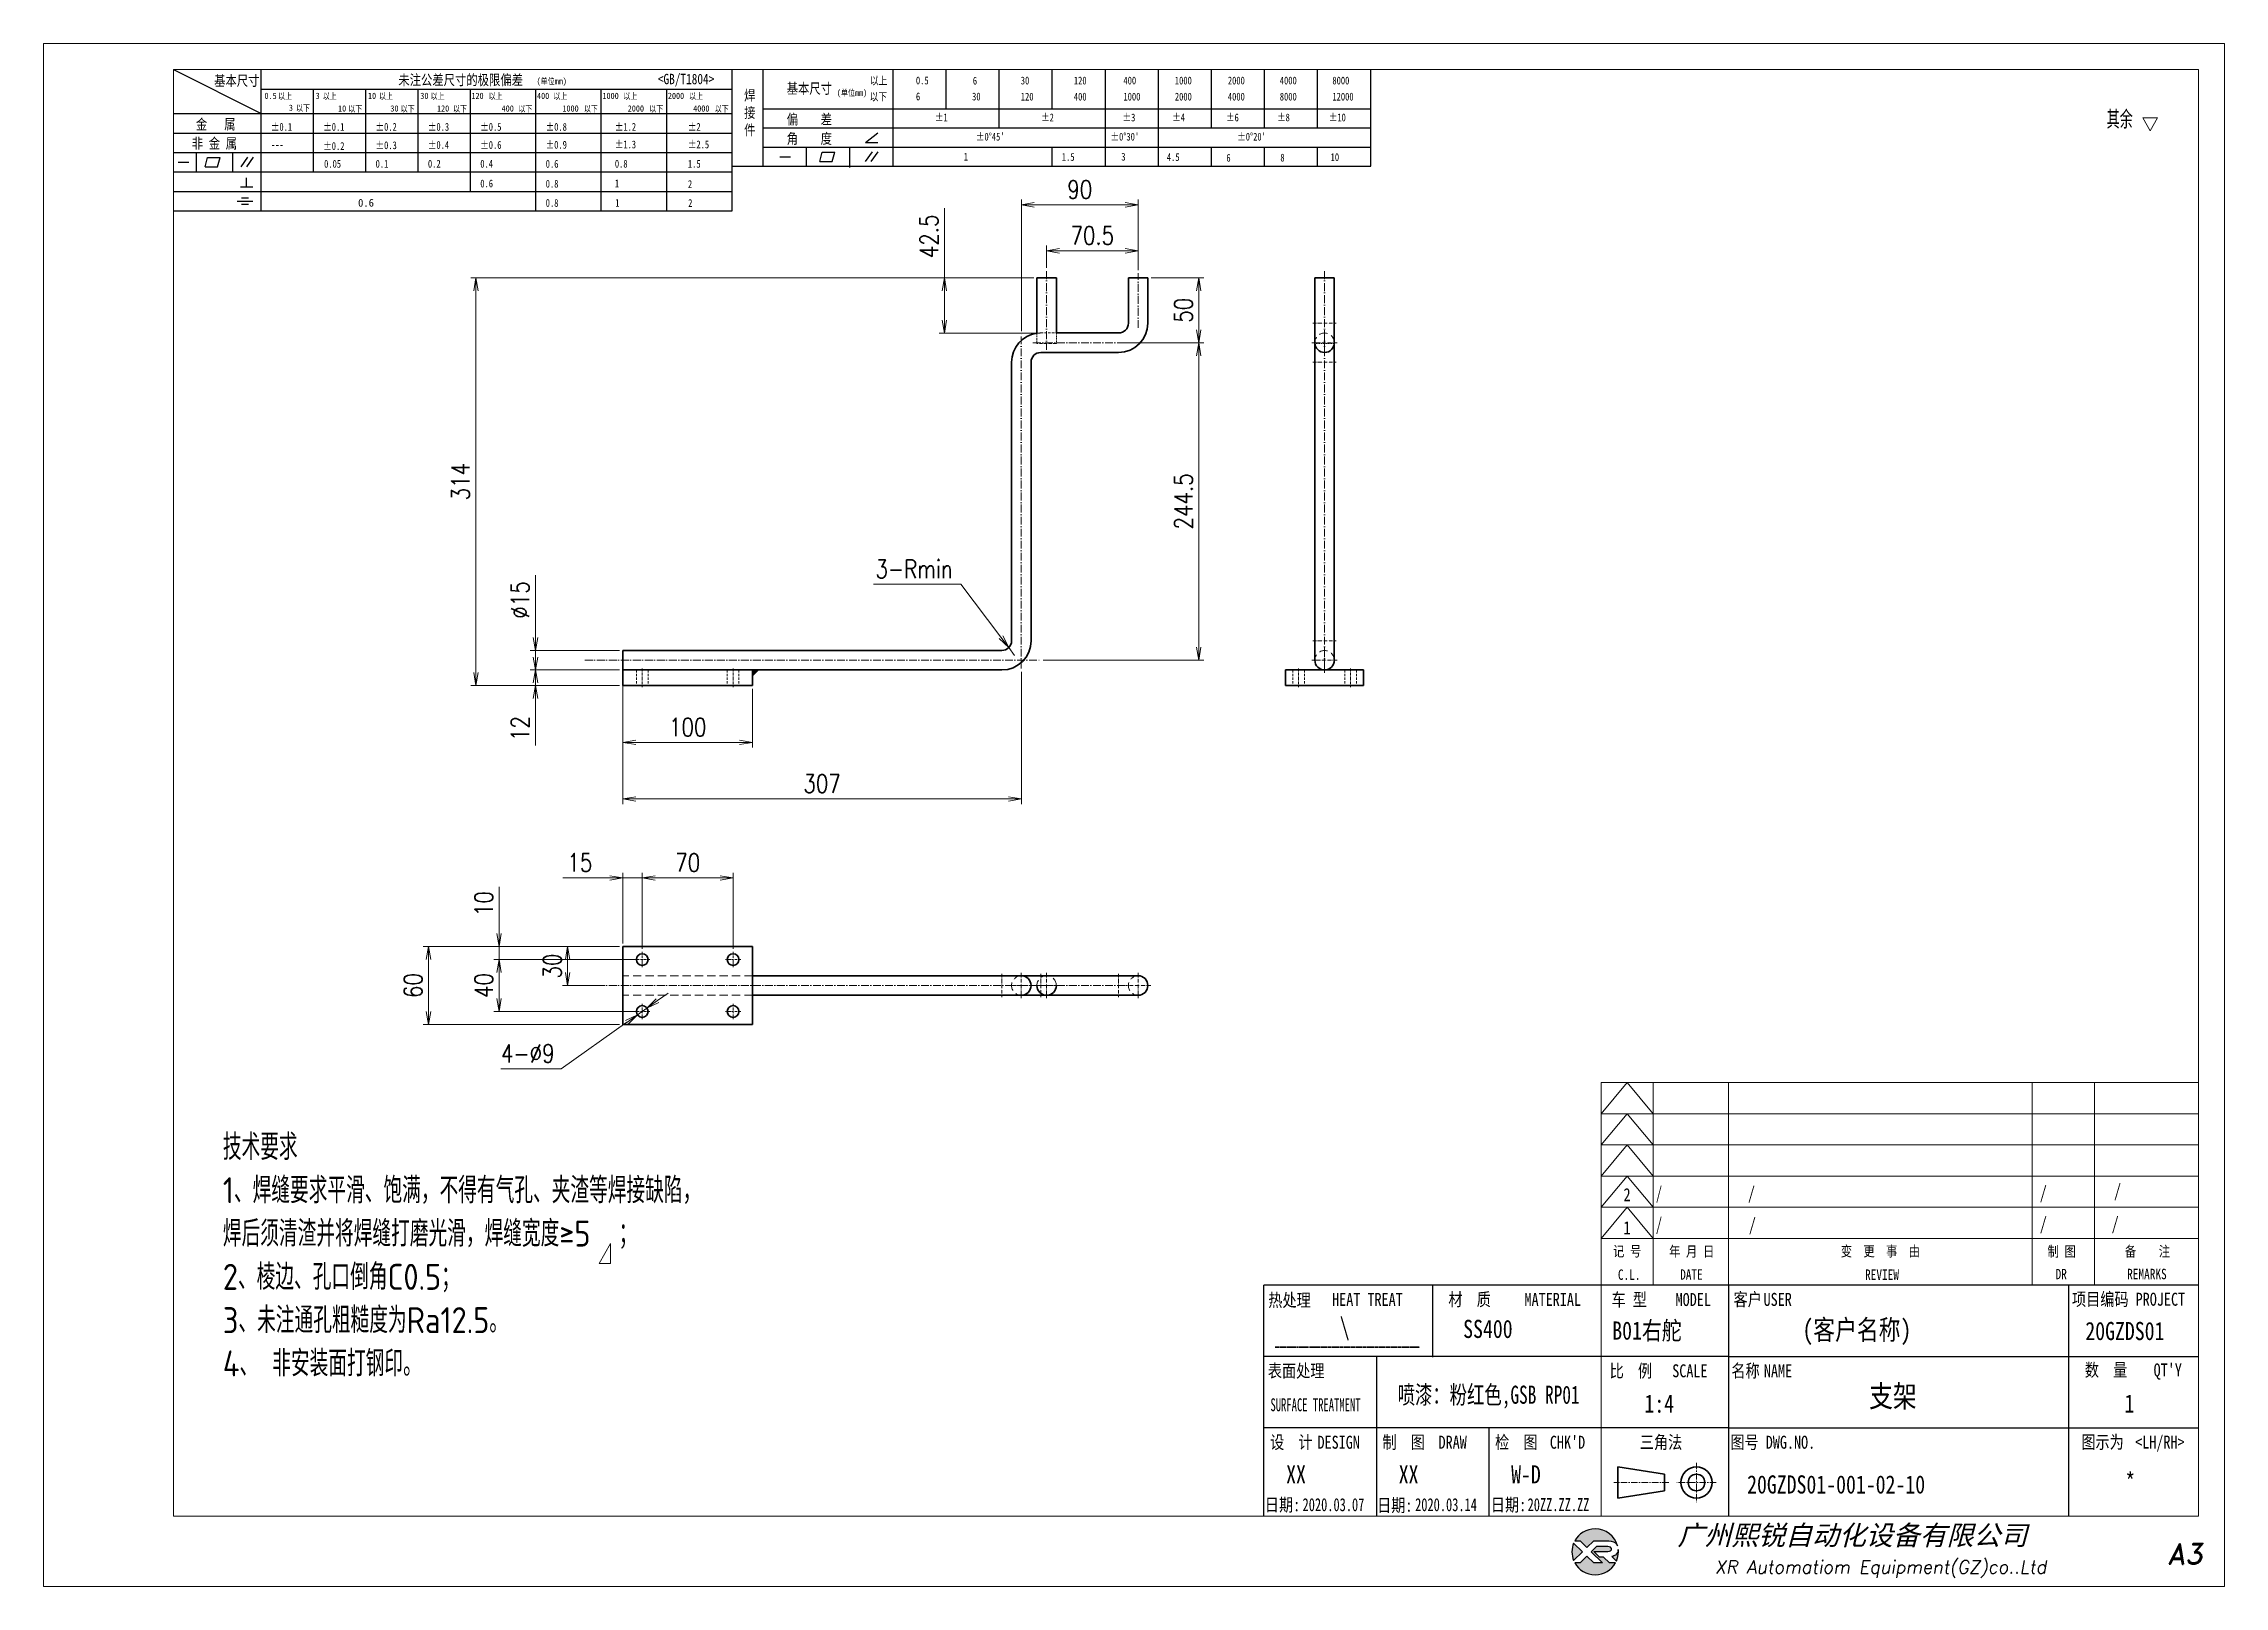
# Model space of a CAD drawing. Header units: millimetres. Extents: x 1333 to 78972, y -42879 to -5704.
# Drawn here: x 74147 to 75827, y -20114 to -18926 of the extents above; entities that cross this region are included whole.
import ezdxf
from ezdxf.enums import TextEntityAlignment as Align

# ---------------------------------------------------------------- set-up
doc = ezdxf.new("R2010")
doc.units = ezdxf.units.MM
doc.header["$LTSCALE"] = 0.5
for name, pattern in [('AM_ISO02W050x2', [3.75, 3, -0.75]), ('AM_ISO08W050x2', [9, 6, -0.75, 1.5, -0.75]), ('CENTER', [2, 1.25, -0.25, 0.25, -0.25]), ('DASHDOT', [18.5, 12, -3, 0.5, -3]), ('DASHED', [19.05, 12.7, -6.35]), ('DOT2', [0.125, 0, -0.125])]:
    doc.linetypes.add(name, pattern=pattern)
for name, color, linetype in [('DIM', 3, 'Continuous'), ('Drawing', 7, 'Continuous'), ('layer 1', 7, 'Continuous'), ('图号', 7, 'Continuous'), ('图名', 7, 'Continuous'), ('图框文字', 7, 'Continuous'), ('数量', 7, 'Continuous'), ('材质', 7, 'Continuous'), ('表面处理', 7, 'Continuous'), ('车型', 7, 'Continuous')]:
    doc.layers.add(name, color=color, linetype=linetype)
for name, color, linetype, lineweight in [('中心线', 2, 'AM_ISO08W050x2', 18), ('图框', 7, 'Continuous', 18), ('标注线', 3, 'Continuous', 18), ('热处理', 7, 'Continuous', 20), ('粗实线', 7, 'Continuous', 35), ('粗点划线', 6, 'AM_ISO08W050x2', 35), ('虚线', 1, 'AM_ISO02W050x2', 18)]:
    doc.layers.add(name, color=color, linetype=linetype, lineweight=lineweight)
doc.layers.add('打印', color=7, linetype='Continuous', lineweight=15, plot=False)
doc.layers.add('打印-禁用', color=7, linetype='Continuous', lineweight=15, plot=False)
doc.styles.add('DIM', font='romans.shx', dxfattribs={"width": 0.8, "bigfont": 'bigfont.shx'})
doc.styles.add('STYLE1', font='')
doc.styles.add('国标', font='simfang.ttf', dxfattribs={"width": 0.8})
doc.styles.add('机械长仿宋', font='gbenor.shx', dxfattribs={"height": 1, "bigfont": 'gbcbig.shx'})
doc.styles.add('标题字', font='romand.shx', dxfattribs={"oblique": 10, "bigfont": 'bigfont.shx'})
doc.styles.get('STYLE1').set_extended_font_data('SimSun')
doc.dimstyles.new('XR 1-4', dxfattribs={"dimscale": 4, "dimtxt": 3.5, "dimasz": 2.5, "dimexe": 1, "dimexo": 0.625, "dimgap": 1.2, "dimtad": 1, "dimdsep": 46, "dimtxsty": 'DIM', "dimblk": 'OPEN', "dimcen": 0, "dimclrd": 8, "dimclre": 8, "dimclrt": 2, "dimazin": 2, "dimtfac": 0.5, "dimtmove": 0, "dimatfit": 3, "dimldrblk": 'OPEN', "dimfxl": 1, "dimtolj": 2, "dimlwd": 18, "dimlwe": 18, "dimarcsym": 0})
doc.dimstyles.new('XR 1-4$3', dxfattribs={"dimscale": 4, "dimtxt": 3.5, "dimasz": 2.5, "dimexe": 1, "dimexo": 0.625, "dimgap": 1.2, "dimtad": 1, "dimtoh": 1, "dimdsep": 46, "dimtxsty": 'DIM', "dimblk": 'OPEN', "dimcen": 0, "dimclrd": 8, "dimclre": 8, "dimclrt": 2, "dimazin": 2, "dimtfac": 0.5, "dimtmove": 0, "dimatfit": 3, "dimldrblk": 'OPEN', "dimfxl": 1, "dimtolj": 2, "dimlwd": 18, "dimlwe": 18, "dimarcsym": 0})
doc.dimstyles.new('XR 1-4$4', dxfattribs={"dimscale": 4, "dimtxt": 3.5, "dimasz": 2.5, "dimexe": 1, "dimexo": 0.625, "dimgap": 1.2, "dimtad": 1, "dimtoh": 1, "dimdsep": 46, "dimtxsty": 'DIM', "dimblk": 'OPEN', "dimcen": 0, "dimclrd": 8, "dimclre": 8, "dimclrt": 2, "dimazin": 2, "dimtfac": 0.5, "dimtmove": 0, "dimatfit": 3, "dimldrblk": 'OPEN', "dimfxl": 1, "dimtolj": 2, "dimlwd": 18, "dimlwe": 18, "dimarcsym": 0})

msp = doc.modelspace()

# ---------------------------------------------------------------- texts
at = {"layer": '图号', "color": 3, "style": '国标', "width": 0.8}
msp.add_text('20GZDS01-001-02-10', height=14, dxfattribs=at).set_placement((75458.909, -20042.574))
at = {"layer": '图名', "color": 3, "style": '国标', "width": 0.8}
msp.add_text('支架', height=16.8, dxfattribs=at).set_placement((75571.199, -19976.013), align=Align.CENTER)
at = {"layer": '图框文字', "color": 3, "style": '国标'}
for s, height, width, p in [('/', 10, 0.705904, (75388.631, -19816.179)), ('/', 10, 0.8, (75459.572, -19816.179)), ('/', 10, 0.8, (75684.392, -19815.784)), ('/', 10, 0.8, (75741.572, -19814.301)), ('2', 10, 0.8, (75363.702, -19817.442)), ('1', 10, 0.8, (75363.659, -19842.882)), ('/', 10, 0.705904, (75388.631, -19840.179)), ('/', 10, 0.8, (75460.26, -19840.518)), ('/', 10, 0.8, (75684.392, -19839.784)), ('/', 10, 0.8, (75739.718, -19839.741)), ('    (客户名称)', 15.4, 0.8, (75467.971, -19924.144)), ('20GZDS01', 14, 0.8, (75719.46, -19924.427)), ('1:4', 14, 0.8, (75379.794, -19980.335)), ('XX', 14, 0.8, (75103.783, -20034.801)), ('XX', 14, 0.8, (75190.503, -20034.801)), ('W-D', 14, 0.8, (75277.143, -20034.801)), ('2020.03.07', 10, 0.7, (75116.443, -20056.147)), ('2020.03.14', 10, 0.7, (75203.163, -20056.147)), ('20ZZ.ZZ.ZZ', 10, 0.7, (75289.803, -20056.147))]:
    msp.add_text(s, height=height, dxfattribs=dict(at, width=width)).set_placement(p)
at = {"layer": '图框文字', "color": 3, "style": '国标', "width": 0.8}
msp.add_text('*', height=14, dxfattribs=at).set_placement((75754.078, -20040.402), align=Align.CENTER)
at = {"layer": '数量', "color": 3, "style": '国标', "width": 0.8}
msp.add_text('1', height=14, dxfattribs=at).set_placement((75753.463, -19980.274), align=Align.CENTER)
at = {"layer": '材质', "color": 3, "style": '国标', "width": 0.8}
msp.add_text('SS400', height=14, dxfattribs=at).set_placement((75259.224, -19922.788), align=Align.CENTER)
at = {"layer": '标注线', "color": 2, "insert": (74284.676, -19765.704), "char_height": 40, "width": 824.16379, "attachment_point": 1, "style": '机械长仿宋'}
msp.add_mtext('{\\H0.5x;技术要求\\P1、\\A2;焊缝要求平滑、饱满，不得有气孔、夹渣等焊接缺陷，\\P焊后须清渣并将焊缝打磨光滑，焊缝宽度≥5  ；\\P\\A0;2、\\A2;棱边、\\A0;孔口倒角C0.5；\\P3、未注通孔粗糙度为Ra12.5。 \\P4、\\C3; \\C2;非安装面打钢印。\\P  \\C3; }', dxfattribs=at)
at = {"layer": '热处理', "color": 3, "style": '国标', "width": 0.8}
msp.add_text('\\', height=14, dxfattribs=at).set_placement((75148.91, -19921.282), align=Align.CENTER)
at = {"layer": '表面处理', "color": 3, "style": '国标', "width": 0.7}
msp.add_text('喷漆：粉红色,GSB RP01', height=14, dxfattribs=at).set_placement((75259.791, -19973.494), align=Align.CENTER)
at = {"layer": '车型', "color": 3, "style": '国标', "width": 0.8}
msp.add_text('B01右舵', height=14, dxfattribs=at).set_placement((75355.012, -19924.083))

# ---------------------------------------------------------------- blocks, each defined once
blk = doc.blocks.new('XR')
at = {"true_color": 0xfc8000}
h = blk.add_hatch(color=30, dxfattribs=at)
h.set_gradient(color1=(252, 128, 0), rotation=240, one_color=1, tint=1, name='INVCURVED')
edge = h.paths.add_edge_path()
edge.add_spline(control_points=[(-434.18, -5928.47), (-433.9, -5928.74), (-433.63, -5929.01), (-433.63, -5929.01), (-433.63, -5929.01), (-433.63, -5929.01), (-433.36, -5928.74), (-433.09, -5928.47)], knot_values=[0.5625, 0.5625, 0.5625, 0.5625, 0.625, 0.625, 0.625, 0.625, 0.6875, 0.6875, 0.6875, 0.6875], degree=3, periodic=0)
edge.add_spline(control_points=[(-433.09, -5928.47), (-432.82, -5928.2), (-432.54, -5927.93), (-432.54, -5927.93), (-432.54, -5927.93), (-432.54, -5927.93), (-432.04, -5927.93), (-431.53, -5927.93)], knot_values=[0.4375, 0.4375, 0.4375, 0.4375, 0.5, 0.5, 0.5, 0.5, 0.5625, 0.5625, 0.5625, 0.5625], degree=3, periodic=0)
edge.add_spline(control_points=[(-431.53, -5927.93), (-431.03, -5927.93), (-430.52, -5927.93), (-430.52, -5927.93), (-430.52, -5927.93), (-430, -5927.93), (-429.43, -5927.96), (-429.01, -5928.33)], knot_values=[0.25, 0.25, 0.25, 0.25, 0.3125, 0.3125, 0.3125, 0.3125, 0.4375, 0.4375, 0.4375, 0.4375], degree=3, periodic=0)
edge.add_spline(control_points=[(-429.01, -5928.33), (-428.88, -5928.44), (-428.78, -5928.59), (-428.71, -5928.75)], knot_values=[0.125, 0.125, 0.125, 0.125, 0.25, 0.25, 0.25, 0.25], degree=3, periodic=0)
edge.add_spline(control_points=[(-428.71, -5928.75), (-429.13, -5927.18), (-430.58, -5926.02), (-432.31, -5926.02)], knot_values=[0, 0, 0, 0, 0.125, 0.125, 0.125, 0.125], degree=3, periodic=0)
edge.add_spline(control_points=[(-432.31, -5926.02), (-433.72, -5926.02), (-434.94, -5926.79), (-435.58, -5927.93)], knot_values=[0.875, 0.875, 0.875, 0.875, 1, 1, 1, 1], degree=3, periodic=0)
edge.add_spline(control_points=[(-435.58, -5927.93), (-435.58, -5927.93), (-434.72, -5927.93), (-434.72, -5927.93), (-434.72, -5927.93), (-434.72, -5927.93), (-434.45, -5928.2), (-434.18, -5928.47)], knot_values=[0.6875, 0.6875, 0.6875, 0.6875, 0.8125, 0.8125, 0.8125, 0.8125, 0.875, 0.875, 0.875, 0.875], degree=3, periodic=0)
edge = h.paths.add_edge_path()
edge.add_spline(control_points=[(-434.79, -5929.26), (-435.04, -5929.02), (-435.34, -5928.72), (-435.54, -5928.53)], knot_values=[0.562504, 0.562504, 0.562504, 0.562504, 0.656252, 0.656252, 0.656252, 0.656252], degree=3, periodic=0)
edge.add_spline(control_points=[(-435.54, -5928.53), (-435.67, -5928.4), (-435.76, -5928.31), (-435.76, -5928.31), (-435.76, -5928.31), (-435.94, -5928.74), (-436.03, -5929.21), (-436.03, -5929.71)], knot_values=[0.25, 0.25, 0.25, 0.25, 0.312504, 0.312504, 0.312504, 0.312504, 0.562504, 0.562504, 0.562504, 0.562504], degree=3, periodic=0)
edge.add_spline(control_points=[(-436.03, -5929.71), (-436.03, -5930.2), (-435.94, -5930.67), (-435.76, -5931.1), (-435.76, -5931.1), (-435.4, -5930.75), (-435.05, -5930.4)], knot_values=[0.874998, 0.874998, 0.874998, 0.874998, 1.124998, 1.124998, 1.124998, 1.25, 1.25, 1.25, 1.25], degree=3, periodic=0)
edge.add_spline(control_points=[(-435.05, -5930.4), (-434.7, -5930.05), (-434.34, -5929.71), (-434.34, -5929.71), (-434.34, -5929.71), (-434.34, -5929.71), (-434.34, -5929.71), (-434.34, -5929.71)], knot_values=[0.749878, 0.749878, 0.749878, 0.749878, 0.874875, 0.874875, 0.874875, 0.874875, 0.874998, 0.874998, 0.874998, 0.874998], degree=3, periodic=0)
edge.add_spline(control_points=[(-434.34, -5929.71), (-434.34, -5929.71), (-434.34, -5929.71), (-434.34, -5929.71)], knot_values=[0.749634, 0.749634, 0.749634, 0.749634, 0.749817, 0.749817, 0.749817, 0.749817], degree=3, periodic=0)
edge.add_spline(control_points=[(-434.35, -5929.7), (-434.35, -5929.7), (-434.35, -5929.7), (-434.35, -5929.7)], knot_values=[0.738281, 0.738281, 0.738281, 0.738281, 0.742188, 0.742188, 0.742188, 0.742188], degree=3, periodic=0)
edge.add_spline(control_points=[(-434.35, -5929.7), (-434.36, -5929.69), (-434.37, -5929.68), (-434.38, -5929.67)], knot_values=[0.726563, 0.726563, 0.726563, 0.726563, 0.738281, 0.738281, 0.738281, 0.738281], degree=3, periodic=0)
edge.add_spline(control_points=[(-434.38, -5929.67), (-434.38, -5929.66), (-434.39, -5929.65), (-434.4, -5929.65)], knot_values=[0.718751, 0.718751, 0.718751, 0.718751, 0.726563, 0.726563, 0.726563, 0.726563], degree=3, periodic=0)
edge.add_spline(control_points=[(-434.4, -5929.65), (-434.42, -5929.63), (-434.45, -5929.6), (-434.47, -5929.58)], knot_values=[0.703126, 0.703126, 0.703126, 0.703126, 0.718751, 0.718751, 0.718751, 0.718751], degree=3, periodic=0)
edge.add_spline(control_points=[(-434.47, -5929.58), (-434.5, -5929.55), (-434.53, -5929.52), (-434.56, -5929.49)], knot_values=[0.687501, 0.687501, 0.687501, 0.687501, 0.703126, 0.703126, 0.703126, 0.703126], degree=3, periodic=0)
edge.add_spline(control_points=[(-434.56, -5929.49), (-434.63, -5929.42), (-434.71, -5929.35), (-434.79, -5929.26)], knot_values=[0.656252, 0.656252, 0.656252, 0.656252, 0.687501, 0.687501, 0.687501, 0.687501], degree=3, periodic=0)
at = {"true_color": 0x0348ff}
h = blk.add_hatch(color=160, dxfattribs=at)
h.set_gradient(color1=(3, 72, 255), color2=(0, 41, 153), one_color=1, tint=0.3, name='HEMISPHERICAL')
edge = h.paths.add_edge_path()
edge.add_spline(control_points=[(-432.54, -5929.67), (-432.26, -5929.95), (-431.94, -5930.23), (-431.66, -5930.51), (-431.66, -5930.51), (-431.66, -5930.51), (-431.66, -5930.51), (-431.66, -5930.51)], knot_values=[0.736842, 0.736842, 0.736842, 0.736842, 0.789474, 0.789474, 0.789474, 0.789474, 0.802633, 0.802633, 0.802633, 0.802633], degree=3, periodic=0)
edge.add_spline(control_points=[(-431.66, -5930.51), (-431.65, -5930.51), (-431.65, -5930.52), (-431.65, -5930.52)], knot_values=[0.802633, 0.802633, 0.802633, 0.802633, 0.815791, 0.815791, 0.815791, 0.815791], degree=3, periodic=0)
edge.add_spline(control_points=[(-431.65, -5930.52), (-431.64, -5930.53), (-431.64, -5930.53), (-431.64, -5930.53)], knot_values=[0.815791, 0.815791, 0.815791, 0.815791, 0.82237, 0.82237, 0.82237, 0.82237], degree=3, periodic=0)
edge.add_spline(control_points=[(-431.64, -5930.53), (-431.64, -5930.53), (-431.64, -5930.53), (-431.63, -5930.54)], knot_values=[0.82237, 0.82237, 0.82237, 0.82237, 0.828949, 0.828949, 0.828949, 0.828949], degree=3, periodic=0)
edge.add_spline(control_points=[(-431.63, -5930.54), (-431.63, -5930.54), (-431.63, -5930.54), (-431.63, -5930.54), (-431.63, -5930.54), (-431.63, -5930.54), (-431.59, -5930.54), (-431.52, -5930.54)], knot_values=[0.841901, 0.841901, 0.841901, 0.841901, 0.842105, 0.842105, 0.842105, 0.842105, 0.855264, 0.855264, 0.855264, 0.855264], degree=3, periodic=0)
edge.add_spline(control_points=[(-431.52, -5930.54), (-431.46, -5930.54), (-431.38, -5930.54), (-431.3, -5930.54)], knot_values=[0.855264, 0.855264, 0.855264, 0.855264, 0.868422, 0.868422, 0.868422, 0.868422], degree=3, periodic=0)
edge.add_spline(control_points=[(-431.3, -5930.54), (-431.26, -5930.54), (-431.22, -5930.54), (-431.18, -5930.54)], knot_values=[0.868422, 0.868422, 0.868422, 0.868422, 0.875, 0.875, 0.875, 0.875], degree=3, periodic=0)
edge.add_spline(control_points=[(-431.18, -5930.54), (-431.14, -5930.54), (-431.1, -5930.54), (-431.07, -5930.54)], knot_values=[0.875, 0.875, 0.875, 0.875, 0.881579, 0.881579, 0.881579, 0.881579], degree=3, periodic=0)
edge.add_spline(control_points=[(-431.07, -5930.54), (-431.05, -5930.54), (-431.04, -5930.54), (-431.03, -5930.54)], knot_values=[0.881579, 0.881579, 0.881579, 0.881579, 0.884869, 0.884869, 0.884869, 0.884869], degree=3, periodic=0)
edge.add_spline(control_points=[(-431.03, -5930.54), (-431.02, -5930.54), (-431, -5930.54), (-431, -5930.54)], knot_values=[0.884869, 0.884869, 0.884869, 0.884869, 0.888158, 0.888158, 0.888158, 0.888158], degree=3, periodic=0)
edge.add_spline(control_points=[(-431, -5930.54), (-430.99, -5930.54), (-430.99, -5930.54), (-430.98, -5930.54)], knot_values=[0.888158, 0.888158, 0.888158, 0.888158, 0.889803, 0.889803, 0.889803, 0.889803], degree=3, periodic=0)
edge.add_spline(control_points=[(-430.98, -5930.54), (-430.98, -5930.54), (-430.98, -5930.54), (-430.97, -5930.54)], knot_values=[0.889803, 0.889803, 0.889803, 0.889803, 0.891447, 0.891447, 0.891447, 0.891447], degree=3, periodic=0)
edge.add_spline(control_points=[(-430.97, -5930.54), (-430.97, -5930.54), (-430.97, -5930.54), (-430.97, -5930.54)], knot_values=[0.891447, 0.891447, 0.891447, 0.891447, 0.89227, 0.89227, 0.89227, 0.89227], degree=3, periodic=0)
edge.add_spline(control_points=[(-430.97, -5930.54), (-430.97, -5930.54), (-430.97, -5930.54), (-430.97, -5930.54)], knot_values=[0.89227, 0.89227, 0.89227, 0.89227, 0.893092, 0.893092, 0.893092, 0.893092], degree=3, periodic=0)
edge.add_spline(control_points=[(-430.97, -5930.54), (-430.97, -5930.54), (-430.97, -5930.54), (-430.97, -5930.54)], knot_values=[0.893092, 0.893092, 0.893092, 0.893092, 0.893503, 0.893503, 0.893503, 0.893503], degree=3, periodic=0)
edge.add_spline(control_points=[(-430.97, -5930.54), (-430.97, -5930.54), (-430.97, -5930.54), (-430.97, -5930.54)], knot_values=[0.893503, 0.893503, 0.893503, 0.893503, 0.893914, 0.893914, 0.893914, 0.893914], degree=3, periodic=0)
edge.add_spline(control_points=[(-430.97, -5930.54), (-430.97, -5930.54), (-430.97, -5930.54), (-430.97, -5930.54)], knot_values=[0.893914, 0.893914, 0.893914, 0.893914, 0.89412, 0.89412, 0.89412, 0.89412], degree=3, periodic=0)
edge.add_spline(control_points=[(-430.97, -5930.54), (-430.97, -5930.54), (-430.97, -5930.54), (-430.97, -5930.54)], knot_values=[0.89412, 0.89412, 0.89412, 0.89412, 0.894326, 0.894326, 0.894326, 0.894326], degree=3, periodic=0)
edge.add_spline(control_points=[(-430.97, -5930.54), (-430.97, -5930.54), (-430.97, -5930.54), (-430.97, -5930.54)], knot_values=[0.894428, 0.894428, 0.894428, 0.894428, 0.894531, 0.894531, 0.894531, 0.894531], degree=3, periodic=0)
edge.add_spline(control_points=[(-430.97, -5930.54), (-430.97, -5930.54), (-430.97, -5930.54), (-430.97, -5930.54)], knot_values=[0.894531, 0.894531, 0.894531, 0.894531, 0.894583, 0.894583, 0.894583, 0.894583], degree=3, periodic=0)
edge.add_spline(control_points=[(-430.97, -5930.54), (-430.97, -5930.54), (-430.97, -5930.54), (-430.97, -5930.54), (-430.97, -5930.54), (-430.97, -5930.54), (-430.73, -5930.78), (-430.49, -5931.01)], knot_values=[0.894685, 0.894685, 0.894685, 0.894685, 0.894737, 0.894737, 0.894737, 0.894737, 0.921052, 0.921052, 0.921052, 0.921052], degree=3, periodic=0)
edge.add_spline(control_points=[(-430.49, -5931.01), (-430.26, -5931.24), (-430.02, -5931.48), (-430.02, -5931.48)], knot_values=[0.921052, 0.921052, 0.921052, 0.921052, 0.947368, 0.947368, 0.947368, 0.947368], degree=3, periodic=0)
edge.add_spline(control_points=[(-430.02, -5931.48), (-430.02, -5931.48), (-430.02, -5931.48), (-430.02, -5931.48)], knot_values=[0.947522, 0.947522, 0.947522, 0.947522, 0.947573, 0.947573, 0.947573, 0.947573], degree=3, periodic=0)
edge.add_spline(control_points=[(-430.02, -5931.48), (-430.02, -5931.48), (-430.02, -5931.48), (-430.02, -5931.48)], knot_values=[0.947573, 0.947573, 0.947573, 0.947573, 0.947676, 0.947676, 0.947676, 0.947676], degree=3, periodic=0)
edge.add_spline(control_points=[(-430.02, -5931.48), (-430.02, -5931.48), (-430.02, -5931.48), (-430.02, -5931.48)], knot_values=[0.947676, 0.947676, 0.947676, 0.947676, 0.947779, 0.947779, 0.947779, 0.947779], degree=3, periodic=0)
edge.add_spline(control_points=[(-430.02, -5931.48), (-430.02, -5931.48), (-430.02, -5931.48), (-430.02, -5931.48)], knot_values=[0.947779, 0.947779, 0.947779, 0.947779, 0.947984, 0.947984, 0.947984, 0.947984], degree=3, periodic=0)
edge.add_spline(control_points=[(-430.02, -5931.48), (-430.02, -5931.48), (-430.02, -5931.48), (-430.02, -5931.48)], knot_values=[0.947984, 0.947984, 0.947984, 0.947984, 0.94819, 0.94819, 0.94819, 0.94819], degree=3, periodic=0)
edge.add_spline(control_points=[(-430.02, -5931.48), (-430.02, -5931.48), (-430.02, -5931.48), (-430.02, -5931.48)], knot_values=[0.94819, 0.94819, 0.94819, 0.94819, 0.948601, 0.948601, 0.948601, 0.948601], degree=3, periodic=0)
edge.add_spline(control_points=[(-430.02, -5931.48), (-430.02, -5931.48), (-430.02, -5931.48), (-430.02, -5931.48)], knot_values=[0.948601, 0.948601, 0.948601, 0.948601, 0.949012, 0.949012, 0.949012, 0.949012], degree=3, periodic=0)
edge.add_spline(control_points=[(-430.02, -5931.48), (-430.02, -5931.48), (-430.01, -5931.48), (-430.01, -5931.48)], knot_values=[0.949012, 0.949012, 0.949012, 0.949012, 0.949834, 0.949834, 0.949834, 0.949834], degree=3, periodic=0)
edge.add_spline(control_points=[(-430.01, -5931.48), (-430.01, -5931.48), (-430.01, -5931.48), (-430.01, -5931.48)], knot_values=[0.949834, 0.949834, 0.949834, 0.949834, 0.950657, 0.950657, 0.950657, 0.950657], degree=3, periodic=0)
edge.add_spline(control_points=[(-430.01, -5931.48), (-430.01, -5931.48), (-430, -5931.48), (-430, -5931.48)], knot_values=[0.950657, 0.950657, 0.950657, 0.950657, 0.952301, 0.952301, 0.952301, 0.952301], degree=3, periodic=0)
edge.add_spline(control_points=[(-430, -5931.48), (-429.99, -5931.48), (-429.98, -5931.48), (-429.98, -5931.48)], knot_values=[0.952301, 0.952301, 0.952301, 0.952301, 0.953946, 0.953946, 0.953946, 0.953946], degree=3, periodic=0)
edge.add_spline(control_points=[(-429.98, -5931.48), (-429.96, -5931.48), (-429.95, -5931.48), (-429.93, -5931.48)], knot_values=[0.953946, 0.953946, 0.953946, 0.953946, 0.957236, 0.957236, 0.957236, 0.957236], degree=3, periodic=0)
edge.add_spline(control_points=[(-429.93, -5931.48), (-429.91, -5931.48), (-429.89, -5931.48), (-429.87, -5931.48)], knot_values=[0.957236, 0.957236, 0.957236, 0.957236, 0.960525, 0.960525, 0.960525, 0.960525], degree=3, periodic=0)
edge.add_spline(control_points=[(-429.87, -5931.48), (-429.82, -5931.48), (-429.77, -5931.48), (-429.71, -5931.48)], knot_values=[0.960525, 0.960525, 0.960525, 0.960525, 0.967104, 0.967104, 0.967104, 0.967104], degree=3, periodic=0)
edge.add_spline(control_points=[(-429.71, -5931.48), (-429.65, -5931.48), (-429.59, -5931.48), (-429.53, -5931.48)], knot_values=[0.967104, 0.967104, 0.967104, 0.967104, 0.973683, 0.973683, 0.973683, 0.973683], degree=3, periodic=0)
edge.add_spline(control_points=[(-429.53, -5931.48), (-429.41, -5931.48), (-429.29, -5931.48), (-429.19, -5931.48)], knot_values=[0.973683, 0.973683, 0.973683, 0.973683, 0.98684, 0.98684, 0.98684, 0.98684], degree=3, periodic=0)
edge.add_spline(control_points=[(-429.19, -5931.48), (-429.1, -5931.48), (-429.04, -5931.48), (-429.04, -5931.48), (-429.67, -5932.62), (-430.9, -5933.39), (-432.31, -5933.39)], knot_values=[0.98684, 0.98684, 0.98684, 0.98684, 1, 1, 1, 1.052632, 1.052632, 1.052632, 1.052632], degree=3, periodic=0)
edge.add_spline(control_points=[(-432.31, -5933.39), (-433.72, -5933.39), (-434.94, -5932.62), (-435.58, -5931.48), (-435.58, -5931.48), (-435.58, -5931.48), (-435.36, -5931.48), (-435.15, -5931.48)], knot_values=[0.052632, 0.052632, 0.052632, 0.052632, 0.105263, 0.105263, 0.105263, 0.105263, 0.131579, 0.131579, 0.131579, 0.131579], degree=3, periodic=0)
edge.add_spline(control_points=[(-435.15, -5931.48), (-434.93, -5931.48), (-434.72, -5931.48), (-434.72, -5931.48), (-434.72, -5931.48), (-434.72, -5931.48), (-434.45, -5931.21), (-434.18, -5930.94)], knot_values=[0.131579, 0.131579, 0.131579, 0.131579, 0.157895, 0.157895, 0.157895, 0.157895, 0.184211, 0.184211, 0.184211, 0.184211], degree=3, periodic=0)
edge.add_spline(control_points=[(-434.18, -5930.94), (-433.9, -5930.67), (-433.63, -5930.4), (-433.63, -5930.4), (-433.63, -5930.4), (-433.63, -5930.4), (-433.36, -5930.67), (-433.09, -5930.94)], knot_values=[0.184211, 0.184211, 0.184211, 0.184211, 0.210526, 0.210526, 0.210526, 0.210526, 0.236842, 0.236842, 0.236842, 0.236842], degree=3, periodic=0)
edge.add_spline(control_points=[(-433.09, -5930.94), (-432.82, -5931.21), (-432.54, -5931.48), (-432.54, -5931.48), (-432.54, -5931.48), (-432.54, -5931.48), (-432.19, -5931.48), (-431.83, -5931.48)], knot_values=[0.236842, 0.236842, 0.236842, 0.236842, 0.263158, 0.263158, 0.263158, 0.263158, 0.289474, 0.289474, 0.289474, 0.289474], degree=3, periodic=0)
edge.add_spline(control_points=[(-431.83, -5931.48), (-431.48, -5931.48), (-431.12, -5931.48), (-431.12, -5931.48), (-431.12, -5931.48), (-431.12, -5931.48), (-431.57, -5931.03), (-432.02, -5930.59)], knot_values=[0.289474, 0.289474, 0.289474, 0.289474, 0.315789, 0.315789, 0.315789, 0.315789, 0.342105, 0.342105, 0.342105, 0.342105], degree=3, periodic=0)
edge.add_spline(control_points=[(-432.02, -5930.59), (-432.47, -5930.15), (-432.92, -5929.71), (-432.92, -5929.71), (-432.92, -5929.71), (-432.92, -5929.71), (-432.71, -5929.5), (-432.5, -5929.29)], knot_values=[0.342105, 0.342105, 0.342105, 0.342105, 0.368421, 0.368421, 0.368421, 0.368421, 0.394737, 0.394737, 0.394737, 0.394737], degree=3, periodic=0)
edge.add_spline(control_points=[(-432.5, -5929.29), (-432.3, -5929.09), (-432.09, -5928.88), (-432.09, -5928.88)], knot_values=[0.394737, 0.394737, 0.394737, 0.394737, 0.421053, 0.421053, 0.421053, 0.421053], degree=3, periodic=0)
edge.add_spline(control_points=[(-432.09, -5928.88), (-432.09, -5928.88), (-432.06, -5928.86), (-432.06, -5928.86)], knot_values=[0.421053, 0.421053, 0.421053, 0.421053, 0.473684, 0.473684, 0.473684, 0.473684], degree=3, periodic=0)
edge.add_spline(control_points=[(-432.06, -5928.86), (-432.06, -5928.86), (-432.06, -5928.86), (-432.06, -5928.86), (-432.06, -5928.86), (-432.06, -5928.86), (-430.4, -5928.86), (-430.26, -5928.86)], knot_values=[0.473684, 0.473684, 0.473684, 0.473684, 0.473684, 0.473684, 0.473684, 0.473684, 0.526316, 0.526316, 0.526316, 0.526316], degree=3, periodic=0)
edge.add_spline(control_points=[(-430.26, -5928.86), (-429.54, -5928.86), (-429.62, -5929.4), (-429.83, -5929.55)], knot_values=[0.526316, 0.526316, 0.526316, 0.526316, 0.578947, 0.578947, 0.578947, 0.578947], degree=3, periodic=0)
edge.add_spline(control_points=[(-429.83, -5929.55), (-429.94, -5929.62), (-430.08, -5929.65), (-430.26, -5929.65), (-430.26, -5929.65), (-430.26, -5929.65), (-430.48, -5929.65), (-430.71, -5929.66)], knot_values=[0.578947, 0.578947, 0.578947, 0.578947, 0.631579, 0.631579, 0.631579, 0.631579, 0.657895, 0.657895, 0.657895, 0.657895], degree=3, periodic=0)
edge.add_spline(control_points=[(-430.71, -5929.66), (-430.93, -5929.66), (-431.15, -5929.67), (-431.15, -5929.67), (-431.15, -5929.67), (-431.15, -5929.67), (-432.54, -5929.67), (-432.54, -5929.67)], knot_values=[0.657895, 0.657895, 0.657895, 0.657895, 0.684211, 0.684211, 0.684211, 0.684211, 0.736842, 0.736842, 0.736842, 0.736842], degree=3, periodic=0)
edge = h.paths.add_edge_path()
edge.add_spline(control_points=[(-428.6, -5929.32), (-428.61, -5929.67), (-428.76, -5930), (-429.06, -5930.22)], knot_values=[0.8, 0.8, 0.8, 0.8, 1, 1, 1, 1], degree=3, periodic=0)
edge.add_spline(control_points=[(-429.06, -5930.22), (-429.22, -5930.34), (-429.41, -5930.43), (-429.61, -5930.48)], knot_values=[0.6, 0.6, 0.6, 0.6, 0.8, 0.8, 0.8, 0.8], degree=3, periodic=0)
edge.add_spline(control_points=[(-429.61, -5930.48), (-429.61, -5930.48), (-428.9, -5931.19), (-428.9, -5931.19), (-428.9, -5931.19), (-428.69, -5930.73), (-428.58, -5930.23), (-428.58, -5929.71)], knot_values=[0.2, 0.2, 0.2, 0.2, 0.4, 0.4, 0.4, 0.4, 0.6, 0.6, 0.6, 0.6], degree=3, periodic=0)
edge.add_spline(control_points=[(-428.58, -5929.71), (-428.58, -5929.58), (-428.59, -5929.45), (-428.6, -5929.32)], knot_values=[0, 0, 0, 0, 0.2, 0.2, 0.2, 0.2], degree=3, periodic=0)
at = {"layer": 'layer 1', "color": 30}
for points, knots in [([(-435.76, -5931.1), (-435.94, -5930.67), (-436.03, -5930.2), (-436.03, -5929.71), (-436.03, -5929.71), (-436.03, -5929.21), (-435.94, -5928.74), (-435.76, -5928.31), (-435.76, -5928.31), (-435.76, -5928.31), (-434.34, -5929.71), (-434.34, -5929.71), (-434.34, -5929.71), (-434.34, -5929.71), (-435.76, -5931.1), (-435.76, -5931.1)], [0, 0, 0, 0, 0.25, 0.25, 0.25, 0.25, 0.5, 0.5, 0.5, 0.5, 0.75, 0.75, 0.75, 0.75, 1, 1, 1, 1]), ([(-432.31, -5926.02), (-430.58, -5926.02), (-429.13, -5927.18), (-428.71, -5928.75), (-428.71, -5928.75), (-428.78, -5928.59), (-428.88, -5928.44), (-429.01, -5928.33), (-429.01, -5928.33), (-429.43, -5927.96), (-430, -5927.93), (-430.52, -5927.93), (-430.52, -5927.93), (-430.52, -5927.93), (-432.54, -5927.93), (-432.54, -5927.93), (-432.54, -5927.93), (-432.54, -5927.93), (-433.63, -5929.01), (-433.63, -5929.01), (-433.63, -5929.01), (-433.63, -5929.01), (-434.72, -5927.93), (-434.72, -5927.93), (-434.72, -5927.93), (-434.72, -5927.93), (-435.58, -5927.93), (-435.58, -5927.93), (-435.58, -5927.93), (-434.94, -5926.79), (-433.72, -5926.02), (-432.31, -5926.02)], [0, 0, 0, 0, 0.125, 0.125, 0.125, 0.125, 0.25, 0.25, 0.25, 0.25, 0.375, 0.375, 0.375, 0.375, 0.5, 0.5, 0.5, 0.5, 0.625, 0.625, 0.625, 0.625, 0.75, 0.75, 0.75, 0.75, 0.875, 0.875, 0.875, 0.875, 1, 1, 1, 1])]:
    blk.add_open_spline(points, degree=3, knots=knots, dxfattribs=at)
at = {"layer": 'layer 1', "color": 154}
for points, knots in [([(-429.04, -5931.48), (-429.67, -5932.62), (-430.9, -5933.39), (-432.31, -5933.39), (-432.31, -5933.39), (-433.72, -5933.39), (-434.94, -5932.62), (-435.58, -5931.48), (-435.58, -5931.48), (-435.58, -5931.48), (-434.72, -5931.48), (-434.72, -5931.48), (-434.72, -5931.48), (-434.72, -5931.48), (-433.63, -5930.4), (-433.63, -5930.4), (-433.63, -5930.4), (-433.63, -5930.4), (-432.54, -5931.48), (-432.54, -5931.48), (-432.54, -5931.48), (-432.54, -5931.48), (-431.12, -5931.48), (-431.12, -5931.48), (-431.12, -5931.48), (-431.12, -5931.48), (-432.92, -5929.71), (-432.92, -5929.71), (-432.92, -5929.71), (-432.92, -5929.71), (-432.09, -5928.88), (-432.09, -5928.88), (-432.09, -5928.88), (-432.09, -5928.88), (-432.06, -5928.86), (-432.06, -5928.86), (-432.06, -5928.86), (-432.06, -5928.86), (-430.4, -5928.86), (-430.26, -5928.86), (-430.26, -5928.86), (-429.54, -5928.86), (-429.62, -5929.4), (-429.83, -5929.55), (-429.83, -5929.55), (-429.94, -5929.62), (-430.08, -5929.65), (-430.26, -5929.65), (-430.26, -5929.65), (-430.26, -5929.65), (-431.15, -5929.67), (-431.15, -5929.67), (-431.15, -5929.67), (-431.15, -5929.67), (-432.54, -5929.67), (-432.54, -5929.67), (-432.54, -5929.67), (-432.26, -5929.95), (-431.94, -5930.23), (-431.66, -5930.51), (-431.66, -5930.51), (-431.66, -5930.51), (-431.63, -5930.54), (-431.63, -5930.54), (-431.63, -5930.54), (-431.63, -5930.54), (-430.97, -5930.54), (-430.97, -5930.54), (-430.97, -5930.54), (-430.97, -5930.54), (-430.02, -5931.48), (-430.02, -5931.48), (-430.02, -5931.48), (-430.02, -5931.48), (-429.04, -5931.48), (-429.04, -5931.48)], [0, 0, 0, 0, 0.052632, 0.052632, 0.052632, 0.052632, 0.105263, 0.105263, 0.105263, 0.105263, 0.157895, 0.157895, 0.157895, 0.157895, 0.210526, 0.210526, 0.210526, 0.210526, 0.263158, 0.263158, 0.263158, 0.263158, 0.315789, 0.315789, 0.315789, 0.315789, 0.368421, 0.368421, 0.368421, 0.368421, 0.421053, 0.421053, 0.421053, 0.421053, 0.473684, 0.473684, 0.473684, 0.473684, 0.526316, 0.526316, 0.526316, 0.526316, 0.578947, 0.578947, 0.578947, 0.578947, 0.631579, 0.631579, 0.631579, 0.631579, 0.684211, 0.684211, 0.684211, 0.684211, 0.736842, 0.736842, 0.736842, 0.736842, 0.789474, 0.789474, 0.789474, 0.789474, 0.842105, 0.842105, 0.842105, 0.842105, 0.894737, 0.894737, 0.894737, 0.894737, 0.947368, 0.947368, 0.947368, 0.947368, 1, 1, 1, 1]), ([(-428.6, -5929.32), (-428.59, -5929.45), (-428.58, -5929.58), (-428.58, -5929.71), (-428.58, -5929.71), (-428.58, -5930.23), (-428.69, -5930.73), (-428.9, -5931.19), (-428.9, -5931.19), (-428.9, -5931.19), (-429.61, -5930.48), (-429.61, -5930.48), (-429.61, -5930.48), (-429.41, -5930.43), (-429.22, -5930.34), (-429.06, -5930.22), (-429.06, -5930.22), (-428.76, -5930), (-428.61, -5929.67), (-428.6, -5929.32)], [0, 0, 0, 0, 0.2, 0.2, 0.2, 0.2, 0.4, 0.4, 0.4, 0.4, 0.6, 0.6, 0.6, 0.6, 0.8, 0.8, 0.8, 0.8, 1, 1, 1, 1])]:
    blk.add_open_spline(points, degree=3, knots=knots, dxfattribs=at)
blk = doc.blocks.new('GZDEH零件A3图框V01版')
at = {"layer": '中心线', "color": 1, "linetype": 'CENTER', "lineweight": 5, "ltscale": 2}
for p, q in [((3175.82, -1822.66), (3175.82, -1830.26)), ((3170.49, -1826.46), (3159.89, -1826.46)), ((3179.62, -1826.46), (3172.02, -1826.46))]:
    blk.add_line(p, q, dxfattribs=at)
at = {"layer": '图框', "linetype": 'Continuous'}
for p, q in [((2882.49, -1554.46), (2882.49, -1832.96)), ((3272.49, -1554.46), (2882.49, -1554.46)), ((3272.49, -1832.96), (3272.49, -1554.46)), ((3157.49, -1749.46), (3272.49, -1749.46)), ((3157.49, -1832.96), (3157.49, -1749.46)), ((2882.49, -1832.96), (3272.49, -1832.96))]:
    blk.add_line(p, q, dxfattribs=at)
at = {"layer": '图框', "color": 9}
for p, q in [((3157.49, -1755.46), (3162.49, -1749.46)), ((3162.49, -1749.46), (3167.49, -1755.46)), ((3167.49, -1788.46), (3167.49, -1749.46)), ((3240.49, -1788.46), (3240.49, -1749.46)), ((3252.49, -1749.46), (3252.49, -1788.46)), ((3157.49, -1755.46), (3272.49, -1755.46)), ((3157.49, -1761.46), (3162.49, -1755.46)), ((3162.49, -1755.46), (3167.49, -1761.46)), ((3157.49, -1761.46), (3272.49, -1761.46)), ((3157.49, -1767.46), (3162.49, -1761.46)), ((3162.49, -1761.46), (3167.49, -1767.46)), ((3157.49, -1767.46), (3272.49, -1767.46)), ((3157.49, -1773.46), (3162.49, -1767.46)), ((3162.49, -1767.46), (3167.49, -1773.46)), ((3157.49, -1773.46), (3272.49, -1773.46)), ((3157.49, -1779.46), (3162.49, -1773.46)), ((3162.49, -1773.46), (3167.49, -1779.46)), ((3157.49, -1779.46), (3272.49, -1779.46))]:
    blk.add_line(p, q, dxfattribs=at)
at = {"layer": '图框', "color": 9, "linetype": 'Continuous'}
blk.add_line((3181.99, -1749.46), (3181.99, -1832.96), dxfattribs=at)
at = {"layer": '图框', "color": 2, "linetype": 'ByBlock', "lineweight": 35}
for p, q in [((3169.69, -1824.86), (3160.69, -1823.46)), ((3160.69, -1829.46), (3160.69, -1823.46)), ((3169.69, -1824.86), (3169.69, -1828.06)), ((3169.69, -1828.06), (3160.69, -1829.46))]:
    blk.add_line(p, q, dxfattribs=at)
for radius in [3, 1.6]:
    blk.add_circle((3175.82, -1826.46), radius, dxfattribs=at)
at = {"layer": '图框文字', "color": 9}
for p, q in [((2882.49, -1554.46), (2899.37, -1562.92)), ((2899.37, -1581.67), (2899.37, -1554.46)), ((2990.09, -1581.67), (2990.09, -1554.46)), ((2996.09, -1573.08), (2996.09, -1554.46)), ((3021.09, -1561.98), (3021.09, -1554.46)), ((3031.31, -1561.98), (3031.31, -1554.46)), ((3041.53, -1561.98), (3041.53, -1554.46)), ((3051.75, -1561.98), (3051.75, -1554.46)), ((3061.98, -1561.98), (3061.98, -1554.46)), ((3072.2, -1561.98), (3072.2, -1554.46)), ((3082.42, -1561.98), (3082.42, -1554.46)), ((3092.64, -1561.98), (3092.64, -1554.46)), ((3102.86, -1561.98), (3102.86, -1554.46)), ((3113.09, -1573.08), (3113.09, -1554.46)), ((2899.37, -1558.24), (2990.09, -1558.24)), ((2909.45, -1574.17), (2909.45, -1558.24)), ((2919.53, -1574.17), (2919.53, -1558.24)), ((2929.61, -1574.17), (2929.61, -1558.24)), ((2939.69, -1577.92), (2939.69, -1558.24)), ((2952.29, -1581.67), (2952.29, -1558.24)), ((2964.89, -1581.67), (2964.89, -1558.24)), ((2977.49, -1581.67), (2977.49, -1558.24)), ((2996.09, -1561.98), (3113.09, -1561.98)), ((3021.09, -1573.08), (3021.09, -1561.98)), ((3041.53, -1565.68), (3041.53, -1561.98)), ((3061.98, -1573.08), (3061.98, -1561.98)), ((3072.2, -1573.08), (3072.2, -1561.98)), ((3082.42, -1565.68), (3082.42, -1561.98)), ((3092.64, -1565.68), (3092.64, -1561.98)), ((3102.86, -1565.68), (3102.86, -1561.98)), ((2882.49, -1562.92), (2990.09, -1562.92)), ((2996.09, -1565.68), (3113.09, -1565.68)), ((2882.49, -1566.67), (2990.09, -1566.67)), ((2882.49, -1570.42), (2990.09, -1570.42)), ((2886.92, -1574.12), (2886.92, -1570.42)), ((2893.91, -1574.12), (2893.91, -1570.42)), ((2996.09, -1569.38), (3113.09, -1569.38)), ((3004.42, -1573.08), (3004.42, -1569.38)), ((3006.97, -1572.12), (3007.45, -1570.33)), ((3007.45, -1570.33), (3009.86, -1570.33)), ((3009.39, -1572.12), (3009.86, -1570.33)), ((3012.75, -1573.08), (3012.75, -1569.38)), ((3015.75, -1568.51), (3018.15, -1566.66)), ((3015.75, -1568.51), (3018.15, -1568.51)), ((3015.81, -1572.12), (3017.15, -1570.26)), ((3016.89, -1572.12), (3018.23, -1570.26)), ((3051.75, -1573.08), (3051.75, -1569.38)), ((3082.42, -1573.08), (3082.42, -1569.48)), ((3092.64, -1573.08), (3092.64, -1569.38)), ((3102.86, -1573.08), (3102.86, -1569.38)), ((2882.49, -1574.17), (2990.09, -1574.17)), ((2883.43, -1572.27), (2885.49, -1572.27)), ((2888.59, -1573.16), (2889.07, -1571.37)), ((2888.59, -1573.16), (2891, -1573.16)), ((2889.07, -1571.37), (2891.48, -1571.37)), ((2891, -1573.16), (2891.48, -1571.37)), ((2895.52, -1573.16), (2896.85, -1571.3)), ((2896.6, -1573.16), (2897.94, -1571.3)), ((2990.09, -1573.08), (3113.09, -1573.08)), ((2999.26, -1571.23), (3001.32, -1571.23)), ((3006.97, -1572.12), (3009.39, -1572.12)), ((3012.75, -1573.33), (3012.75, -1573.08)), ((2882.49, -1577.92), (2990.09, -1577.92)), ((2895.42, -1577.05), (2897.81, -1577.05)), ((2895.57, -1579.17), (2896.92, -1579.17)), ((2896.58, -1577.05), (2896.58, -1575.28)), ((2882.49, -1581.67), (2990.09, -1581.67)), ((2894.79, -1579.77), (2897.77, -1579.77)), ((2895.57, -1580.37), (2896.93, -1580.37)), ((3272.49, -1788.46), (3092.49, -1788.46)), ((3124.99, -1788.46), (3124.99, -1802.35)), ((3181.99, -1788.46), (3181.99, -1832.96)), ((3247.49, -1788.46), (3247.49, -1832.96)), ((3181.99, -1802.21), (3092.49, -1802.21)), ((3114.17, -1802.21), (3114.17, -1815.96)), ((3181.99, -1802.21), (3272.49, -1802.21)), ((3181.99, -1815.96), (3092.49, -1815.96)), ((3114.17, -1815.96), (3114.17, -1832.96)), ((3114.17, -1815.96), (3114.17, -1832.96)), ((3135.83, -1815.96), (3135.83, -1832.96)), ((3135.83, -1815.96), (3135.83, -1832.96)), ((3181.99, -1815.96), (3272.49, -1815.96))]:
    blk.add_line(p, q, dxfattribs=at)
at = {"layer": '图框文字', "color": 7}
blk.add_line((3272.49, -1788.46), (3092.49, -1788.46), dxfattribs=at)
at = {"layer": '图框文字', "color": 9, "linetype": 'Continuous'}
blk.add_line((3092.49, -1832.96), (3092.49, -1788.46), dxfattribs=at)
at = {"layer": '打印-禁用', "linetype": 'Continuous'}
for p, q in [((2857.49, -1549.46), (2857.49, -1846.46)), ((3277.49, -1549.46), (2857.49, -1549.46)), ((3277.49, -1846.46), (3277.49, -1549.46)), ((2857.49, -1846.46), (3277.49, -1846.46))]:
    blk.add_line(p, q, dxfattribs=at)
at = {"layer": 'DIM', "xscale": 1.199999999999818, "yscale": 1.199999999999818, "zscale": 1.199999999999818}
blk.add_blockref('XR', (3675.07, 5275.84), dxfattribs=at)
at = {"layer": '图框', "color": 9, "style": '国标', "width": 0.8}
for s, p in [('记 号', (3162.47, -1782.94)), ('年 月 日', (3174.9, -1782.98)), ('变  更  事  由', (3211.24, -1782.93)), ('C.L.', (3162.86, -1787.45)), ('DATE', (3174.85, -1787.42)), ('REVIEW', (3211.55, -1787.45))]:
    blk.add_text(s, height=2, dxfattribs=at).set_placement(p, align=Align.CENTER)
for s, p in [('制 图', (3246.15, -1781.95)), ('备    注', (3262.68, -1781.92)), ('DR', (3246.06, -1786.34)), ('REMARKS', (3262.57, -1786.32))]:
    blk.add_text(s, height=2, dxfattribs=at).set_placement(p, align=Align.MIDDLE)
at = {"layer": '图框文字', "color": 9, "style": '国标'}
for s, height, width, p in [('基本尺寸', 2, 0.8, (2890.33, -1557.58)), ('未注公差尺寸的极限偏差', 2, 0.8, (2925.81, -1557.44)), ('<GB/T1804>', 2, 0.8, (2975.78, -1557.27)), ('基本尺寸', 2, 0.8, (3000.6, -1559.1)), ('以上', 1.5, 0.8, (3016.64, -1557.33)), ('0.5', 1.5, 0.8, (3025.49, -1557.3)), ('6', 1.5, 0.8, (3036.45, -1557.34)), ('30', 1.5, 0.8, (3045.69, -1557.31)), ('120', 1.5, 0.8, (3055.91, -1557.31)), ('400', 1.5, 0.8, (3065.46, -1557.31)), ('1000', 1.5, 0.8, (3075.36, -1557.31)), ('2000', 1.5, 0.8, (3085.57, -1557.31)), ('4000', 1.5, 0.8, (3095.57, -1557.31)), ('8000', 1.5, 0.8, (3105.7, -1557.31)), ('30', 1.2, 0.8, (2930.04, -1560.11)), ('以下', 1.5, 0.8, (3016.58, -1560.43)), ('6', 1.5, 0.8, (3025.49, -1560.38)), ('30', 1.5, 0.8, (3036.31, -1560.39)), ('120', 1.5, 0.8, (3045.69, -1560.41)), ('400', 1.5, 0.8, (3055.91, -1560.41)), ('1000', 1.5, 0.8, (3065.46, -1560.41)), ('2000', 1.5, 0.8, (3075.36, -1560.41)), ('4000', 1.5, 0.8, (3085.57, -1560.41)), ('8000', 1.5, 0.8, (3095.57, -1560.41)), ('12000', 1.5, 0.8, (3105.7, -1560.41)), ('金   属', 2, 0.8, (2886.82, -1565.98)), ('±0.1', 1.5, 0.8, (2901.27, -1566.23)), ('±0.1', 1.5, 0.8, (2911.35, -1566.23)), ('±0.2', 1.5, 0.8, (2921.43, -1566.23)), ('±0.3', 1.5, 0.8, (2931.51, -1566.23)), ('±0.5', 1.5, 0.8, (2941.59, -1566.23)), ('±0.8', 1.5, 0.8, (2954.19, -1566.23)), ('±1.2', 1.5, 0.8, (2967.51, -1566.23)), ('±2', 1.5, 0.8, (2981.58, -1566.23)), ('偏    差', 2, 0.8, (3000.6, -1565.04)), ('角    度', 2, 0.8, (3000.6, -1568.74)), ('±1', 1.5, 0.8, (3029.16, -1564.42)), ("±0%%D45'", 1.5, 0.8, (3037.06, -1568.12)), ('±2', 1.5, 0.8, (3049.61, -1564.42)), ("±0%%D30'", 1.5, 0.8, (3062.98, -1568.12)), ('±3', 1.5, 0.8, (3065.3, -1564.42)), ('±4', 1.5, 0.8, (3074.85, -1564.42)), ('±6', 1.5, 0.8, (3085.22, -1564.42)), ("±0%%D20'", 1.5, 0.8, (3087.38, -1568.12)), ('±8', 1.5, 0.8, (3095.06, -1564.42)), ('±10', 1.5, 0.8, (3105.02, -1564.42)), ('非 金 属', 2, 0.8, (2886.02, -1569.65)), ('---', 1.5, 0.8, (2901.27, -1569.65)), ('±0.2', 1.5, 0.8, (2911.35, -1569.92)), ('±0.3', 1.5, 0.8, (2921.43, -1569.77)), ('±0.4', 1.5, 0.8, (2931.51, -1569.71)), ('±0.6', 1.5, 0.8, (2941.59, -1569.71)), ('±0.9', 1.5, 0.8, (2954.19, -1569.68)), ('±1.3', 1.5, 0.8, (2967.51, -1569.62)), ('±2.5', 1.5, 0.8, (2981.58, -1569.61)), ('1', 1.5, 0.8, (3034.69, -1571.98)), ('1.5', 1.5, 0.8, (3053.59, -1572.01)), ('3', 1.5, 0.8, (3065.05, -1571.98)), ('4.5', 1.5, 0.8, (3073.82, -1572.05)), ('6', 1.5, 0.8, (3085.28, -1572.19)), ('8', 1.5, 0.8, (3095.68, -1572.15)), ('10', 1.5, 0.8, (3105.36, -1572.06)), ('0.1', 1.5, 0.8, (2921.43, -1573.34)), ('0.2', 1.5, 0.8, (2931.51, -1573.33)), ('0.4', 1.5, 0.8, (2941.59, -1573.33)), ('0.6', 1.5, 0.8, (2954.19, -1573.35)), ('0.8', 1.5, 0.8, (2967.51, -1573.33)), ('1.5', 1.5, 0.8, (2981.58, -1573.34)), ('0.6', 1.5, 0.8, (2941.59, -1577.14)), ('0.8', 1.5, 0.8, (2954.19, -1577.17)), ('1', 1.5, 0.8, (2967.51, -1577.12)), ('2', 1.5, 0.8, (2981.58, -1577.26)), ('0.8', 1.5, 0.8, (2954.19, -1580.87)), ('1', 1.5, 0.8, (2967.59, -1580.86)), ('2', 1.5, 0.8, (2981.62, -1580.89)), ('热处理', 2.5, 0.8, (3093.35, -1792.61)), ('材  质', 2.5, 0.8, (3128.04, -1792.46)), ('项目编码 PROJECT', 2.5, 0.8, (3248.13, -1792.43)), ('表面处理', 2.5, 0.8, (3093.27, -1806.21)), ('比  例\u3000', 2.5, 0.8, (3159.1, -1806.21)), ('SCALE', 2.5, 0.8, (3171.15, -1806.21)), ('名称\u3000', 2.5, 0.8, (3182.54, -1806.21)), ('NAME', 2.5, 0.8, (3188.8, -1806.21)), ('数  量', 2.5, 0.8, (3250.61, -1806.05)), ("QT'Y ", 2.5, 0.8, (3263.86, -1806.05)), ('SURFACE TREATMENT', 2.5, 0.6, (3093.77, -1812.75)), (' DESIGN', 2.5, 0.8, (3101.47, -1819.96)), (' DRAW', 2.5, 0.8, (3124.78, -1819.96)), ("CHK'D", 2.5, 0.8, (3147.58, -1819.96)), ('三角法', 2.5, 0.8, (3164.9, -1819.96)), ('图号', 2.5, 0.8, (3182.36, -1819.96)), ('DWG.NO.', 2.5, 0.8, (3189.16, -1819.96)), ('图示为', 2.5, 0.8, (3249.94, -1819.93)), ('<LH/RH>', 2.5, 0.8, (3260.31, -1819.93))]:
    blk.add_text(s, height=height, dxfattribs=dict(at, width=width)).set_placement(p)
at = {"layer": '图框文字', "color": 9, "lineweight": 15, "style": '国标', "width": 0.8}
for s, p in [('(单位mm)', (2952.44, -1557.27)), ('(单位mm)', (3010.27, -1559.51)), ('0.5', (2900.03, -1560.11)), ('以上', (2902.64, -1560.16)), ('3', (2904.73, -1562.41)), ('以下', (2906.1, -1562.46)), ('3', (2909.88, -1560.11)), ('以上', (2911.25, -1560.16)), ('10', (2914.19, -1562.54)), ('以下', (2916.18, -1562.59)), ('10', (2919.96, -1560.11)), ('以上', (2922.09, -1560.16)), ('30', (2924.27, -1562.54)), ('以下', (2926.26, -1562.59)), ('以上', (2932.02, -1560.16)), ('120', (2933.26, -1562.54)), ('以下', (2936.34, -1562.59)), ('120', (2939.88, -1560.11)), ('以上', (2943.21, -1560.16)), ('400', (2945.7, -1562.54)), ('以下', (2948.94, -1562.59)), ('400', (2952.52, -1560.11)), ('以上', (2955.68, -1560.16)), ('1000', (2957.41, -1562.54)), ('以下', (2961.54, -1562.59)), ('1000', (2965.12, -1560.11)), ('以上', (2969.16, -1560.16)), ('2000', (2969.99, -1562.54)), ('以下', (2974.14, -1562.59)), ('2000', (2977.72, -1560.11)), ('以上', (2981.8, -1560.16)), ('4000', (2982.59, -1562.54)), ('以下', (2986.74, -1562.59))]:
    blk.add_text(s, height=1.2, dxfattribs=at).set_placement(p)
at = {"layer": '图框文字', "color": 9, "lineweight": 13, "style": '国标'}
blk.add_text('0.6', height=1.5, dxfattribs=at).set_placement((2918.05, -1580.85))
at = {"layer": '图框文字', "color": 9, "style": '国标', "width": 0.8}
for s, p in [('HEAT TREAT', (3112.45, -1792.46)), ('MATERIAL', (3148.14, -1792.46)), ('客户', (3185.68, -1792.46)), ('USER', (3191.46, -1792.46)), ('设  计', (3097.79, -1819.96)), ('制  图', (3119.43, -1819.96)), ('检  图', (3141.11, -1819.96)), ('日期:', (3096.09, -1832)), ('日期:', (3117.71, -1832.1)), ('日期:', (3139.62, -1832))]:
    blk.add_text(s, height=2.5, dxfattribs=at).set_placement(p, align=Align.CENTER)
for s, p in [('车 型', (3162.87, -1791.2)), ('MODEL', (3175.2, -1791.24))]:
    blk.add_text(s, height=2.5, dxfattribs=at).set_placement(p, align=Align.MIDDLE)
at = {"layer": '图框文字', "color": 7, "lineweight": -3, "style": 'STYLE1', "oblique": 15}
blk.add_text('广州熙锐自动化设备有限公司 ', height=3.8, dxfattribs=at).set_placement((3172.16, -1838.51))
at = {"layer": '图框文字', "color": 7, "style": '标题字', "oblique": 10}
for s, height, p in [('A3', 4, (3269.91, -1840.2)), ('XR Automatiom Equipment(GZ)co..Ltd', 2.5, (3211.26, -1842.9))]:
    blk.add_text(s, height=height, dxfattribs=at).set_placement(p, align=Align.MIDDLE)
at = {"layer": '图框文字', "color": 9, "style": '国标'}
for s, insert, char_height, width, attachment_point in [('焊\\P接\\P件', (2992.39, -1558.41), 2, 3.1877, 1), ('0.05', (2911.51, -1573.37), 1.5, 5.1982, 7)]:
    blk.add_mtext(s, dxfattribs=dict(at, insert=insert, char_height=char_height, width=width, attachment_point=attachment_point))
blk = doc.blocks.new('DEH A3')
at = {"layer": '图框'}
blk.add_blockref('GZDEH零件A3图框V01版', (-2857.49, 1846.46), dxfattribs=at)
blk = doc.blocks.new('FINISHER_1')
at = {"layer": '标注线'}
for p, q in [((0, 0), (-1.44, 2.5)), ((-1.44, 2.5), (1.44, 2.5)), ((1.44, 2.5), (0, 0))]:
    blk.add_line(p, q, dxfattribs=at)
blk = doc.blocks.new('其余任何12.5')
at = {"layer": '标注线', "color": 2, "linetype": 'ByBlock', "lineweight": 30}
blk.add_blockref('FINISHER_1', (0, 0), dxfattribs=at)
at = {"layer": '标注线', "color": 7, "linetype": 'DOT2', "style": '机械长仿宋'}
blk.add_text('其余', height=3.5, dxfattribs=at).set_placement((-8.38, 0.4))
blk = doc.blocks.new('_Open')
at = {"color": 0, "linetype": 'ByBlock', "lineweight": -2}
for p, q in [((-1, 0.17), (0, 0)), ((-1, -0.17), (0, 0)), ((0, 0), (-1, 0))]:
    blk.add_line(p, q, dxfattribs=at)
blk = doc.blocks.new('*D943')
at = {"layer": 'Defpoints', "color": 0, "transparency": 16777216}
for p in [(74592.8, -19621.4), (74443.1, -19681.4), (74592.8, -19681.4)]:
    blk.add_point(p, dxfattribs=at)
at = {"layer": '标注线', "color": 8, "lineweight": 18, "transparency": 16777216}
for p, q in [((74590.3, -19621.4), (74439.1, -19621.4)), ((74443.1, -19631.4), (74443.1, -19671.4)), ((74590.3, -19681.4), (74439.1, -19681.4))]:
    blk.add_line(p, q, dxfattribs=at)
at = {"layer": '标注线', "color": 8, "lineweight": 18, "transparency": 16777216, "xscale": 10, "yscale": 10, "zscale": 10}
for p, rotation in [((74443.1, -19621.4), 90), ((74443.1, -19681.4), 270)]:
    blk.add_blockref('_Open', p, dxfattribs=dict(at, rotation=rotation))
at = {"layer": '标注线', "color": 2, "transparency": 16777216, "insert": (74431.3, -19651.4), "char_height": 14, "attachment_point": 5, "rotation": 90, "style": 'DIM'}
blk.add_mtext('\\A2;60', dxfattribs=at)
blk = doc.blocks.new('*D944')
at = {"layer": 'Defpoints', "color": 0, "transparency": 16777216}
for p in [(74550.3, -19621.4), (74592.8, -19621.4), (74578.6, -19651.4)]:
    blk.add_point(p, dxfattribs=at)
at = {"layer": '标注线', "color": 8, "lineweight": 18, "transparency": 16777216}
for p, q in [((74590.3, -19621.4), (74546.3, -19621.4)), ((74550.3, -19641.4), (74550.3, -19631.4)), ((74576.1, -19651.4), (74546.3, -19651.4))]:
    blk.add_line(p, q, dxfattribs=at)
at = {"layer": '标注线', "color": 8, "lineweight": 18, "transparency": 16777216, "xscale": 10, "yscale": 10, "zscale": 10}
for p, rotation in [((74550.3, -19621.4), 90), ((74550.3, -19651.4), 270)]:
    blk.add_blockref('_Open', p, dxfattribs=dict(at, rotation=rotation))
at = {"layer": '标注线', "color": 2, "transparency": 16777216, "insert": (74538.5, -19636.4), "char_height": 14, "attachment_point": 5, "rotation": 90, "style": 'DIM'}
blk.add_mtext('\\A2;30', dxfattribs=at)
blk = doc.blocks.new('*D945')
at = {"layer": 'Defpoints', "color": 0, "transparency": 16777216}
for p in [(74592.8, -19568.5), (74592.8, -19621.4), (74607.8, -19625.5)]:
    blk.add_point(p, dxfattribs=at)
at = {"layer": '标注线', "color": 8, "lineweight": 18, "transparency": 16777216}
for p, q in [((74582.8, -19568.5), (74546.6, -19568.5)), ((74592.8, -19618.9), (74592.8, -19564.5)), ((74607.8, -19568.5), (74592.8, -19568.5)), ((74607.8, -19623), (74607.8, -19564.5)), ((74617.8, -19568.5), (74627.8, -19568.5))]:
    blk.add_line(p, q, dxfattribs=at)
at = {"layer": '标注线', "color": 8, "lineweight": 18, "transparency": 16777216, "xscale": 10, "yscale": 10, "zscale": 10}
blk.add_blockref('_Open', (74592.8, -19568.5), dxfattribs=at)
at = {"layer": '标注线', "color": 8, "lineweight": 18, "transparency": 16777216, "xscale": 10, "yscale": 10, "zscale": 10, "rotation": 180}
blk.add_blockref('_Open', (74607.8, -19568.5), dxfattribs=at)
at = {"layer": '标注线', "color": 2, "transparency": 16777216, "insert": (74559.7, -19556.7), "char_height": 14, "attachment_point": 5, "style": 'DIM'}
blk.add_mtext('\\A2;15', dxfattribs=at)
blk = doc.blocks.new('*D946')
at = {"layer": 'Defpoints', "color": 0, "transparency": 16777216}
for p in [(74497.5, -19621.4), (74592.8, -19621.4), (74607.8, -19631.4)]:
    blk.add_point(p, dxfattribs=at)
at = {"layer": '标注线', "color": 8, "lineweight": 18, "transparency": 16777216}
for p, q in [((74497.5, -19611.4), (74497.5, -19575.3)), ((74590.3, -19621.4), (74493.5, -19621.4)), ((74497.5, -19631.4), (74497.5, -19621.4)), ((74605.3, -19631.4), (74493.5, -19631.4)), ((74497.5, -19641.4), (74497.5, -19651.4))]:
    blk.add_line(p, q, dxfattribs=at)
at = {"layer": '标注线', "color": 8, "lineweight": 18, "transparency": 16777216, "xscale": 10, "yscale": 10, "zscale": 10}
for p, rotation in [((74497.5, -19621.4), 270), ((74497.5, -19631.4), 90)]:
    blk.add_blockref('_Open', p, dxfattribs=dict(at, rotation=rotation))
at = {"layer": '标注线', "color": 2, "transparency": 16777216, "insert": (74485.7, -19588.3), "char_height": 14, "attachment_point": 5, "rotation": 90, "style": 'DIM'}
blk.add_mtext('\\A2;10', dxfattribs=at)
blk = doc.blocks.new('*D947')
at = {"layer": 'Defpoints', "color": 0, "transparency": 16777216}
for p in [(74607.8, -19631.4), (74497.5, -19671.4), (74607.8, -19671.4)]:
    blk.add_point(p, dxfattribs=at)
at = {"layer": '标注线', "color": 8, "lineweight": 18, "transparency": 16777216}
for p, q in [((74605.3, -19631.4), (74493.5, -19631.4)), ((74497.5, -19641.4), (74497.5, -19661.4)), ((74605.3, -19671.4), (74493.5, -19671.4))]:
    blk.add_line(p, q, dxfattribs=at)
at = {"layer": '标注线', "color": 8, "lineweight": 18, "transparency": 16777216, "xscale": 10, "yscale": 10, "zscale": 10}
for p, rotation in [((74497.5, -19631.4), 90), ((74497.5, -19671.4), 270)]:
    blk.add_blockref('_Open', p, dxfattribs=dict(at, rotation=rotation))
at = {"layer": '标注线', "color": 2, "transparency": 16777216, "insert": (74485.7, -19651.4), "char_height": 14, "attachment_point": 5, "rotation": 90, "style": 'DIM'}
blk.add_mtext('\\A2;40', dxfattribs=at)
blk = doc.blocks.new('*D948')
at = {"layer": 'Defpoints', "color": 0, "transparency": 16777216}
for p in [(74611.4, -19668.8), (74604.1, -19674)]:
    blk.add_point(p, dxfattribs=at)
at = {"layer": '标注线', "color": 8, "lineweight": 18, "transparency": 16777216}
for p, q in [((74611.4, -19668.8), (74604.1, -19674)), ((74619.6, -19663), (74627.8, -19657.3)), ((74545.2, -19715.5), (74595.9, -19679.7)), ((74498.8, -19715.5), (74545.2, -19715.5))]:
    blk.add_line(p, q, dxfattribs=at)
at = {"layer": '标注线', "color": 8, "lineweight": 18, "transparency": 16777216, "xscale": 10, "yscale": 10, "zscale": 10}
for p, rotation in [((74604.1, -19674), 35.16903745153838), ((74611.4, -19668.8), 215.1690374515384)]:
    blk.add_blockref('_Open', p, dxfattribs=dict(at, rotation=rotation))
at = {"layer": '标注线', "color": 2, "transparency": 16777216, "insert": (74519.6, -19703.7), "char_height": 14, "attachment_point": 5, "style": 'DIM'}
blk.add_mtext('\\A2;{\\Fromans,bigfont|c134;4-}∅9', dxfattribs=at)
blk = doc.blocks.new('*D949')
at = {"layer": 'Defpoints', "color": 0, "transparency": 16777216}
for p in [(74677.8, -19568.5), (74607.8, -19625.5), (74677.8, -19625.5)]:
    blk.add_point(p, dxfattribs=at)
at = {"layer": '标注线', "color": 8, "lineweight": 18, "transparency": 16777216}
for p, q in [((74607.8, -19623), (74607.8, -19564.5)), ((74617.8, -19568.5), (74667.8, -19568.5)), ((74677.8, -19623), (74677.8, -19564.5))]:
    blk.add_line(p, q, dxfattribs=at)
at = {"layer": '标注线', "color": 8, "lineweight": 18, "transparency": 16777216, "xscale": 10, "yscale": 10, "zscale": 10, "rotation": 180}
blk.add_blockref('_Open', (74607.8, -19568.5), dxfattribs=at)
at = {"layer": '标注线', "color": 8, "lineweight": 18, "transparency": 16777216, "xscale": 10, "yscale": 10, "zscale": 10}
blk.add_blockref('_Open', (74677.8, -19568.5), dxfattribs=at)
at = {"layer": '标注线', "color": 2, "transparency": 16777216, "insert": (74642.8, -19556.7), "char_height": 14, "attachment_point": 5, "style": 'DIM'}
blk.add_mtext('\\A2;70', dxfattribs=at)
blk = doc.blocks.new('*D950')
at = {"layer": 'Defpoints', "color": 0, "transparency": 16777216}
for p in [(74525.5, -19420.4), (74592.8, -19408.4), (74592.8, -19420.4)]:
    blk.add_point(p, dxfattribs=at)
at = {"layer": '标注线', "color": 8, "lineweight": 18, "transparency": 16777216}
for p, q in [((74525.5, -19398.4), (74525.5, -19388.4)), ((74590.3, -19408.4), (74521.5, -19408.4)), ((74590.3, -19420.4), (74521.5, -19420.4)), ((74525.5, -19408.4), (74525.5, -19420.4)), ((74525.5, -19430.4), (74525.5, -19466.5))]:
    blk.add_line(p, q, dxfattribs=at)
at = {"layer": '标注线', "color": 8, "lineweight": 18, "transparency": 16777216, "xscale": 10, "yscale": 10, "zscale": 10}
for p, rotation in [((74525.5, -19408.4), 270), ((74525.5, -19420.4), 90)]:
    blk.add_blockref('_Open', p, dxfattribs=dict(at, rotation=rotation))
at = {"layer": '标注线', "color": 2, "transparency": 16777216, "insert": (74513.7, -19453.5), "char_height": 14, "attachment_point": 5, "rotation": 90, "style": 'DIM'}
blk.add_mtext('\\A2;12', dxfattribs=at)
blk = doc.blocks.new('*D951')
at = {"layer": 'Defpoints', "color": 0, "transparency": 16777216}
for p in [(74592.8, -19400.9), (74899.8, -19407.3), (74592.8, -19507.7)]:
    blk.add_point(p, dxfattribs=at)
at = {"layer": '标注线', "color": 8, "lineweight": 18, "transparency": 16777216}
for p, q in [((74592.8, -19403.4), (74592.8, -19511.7)), ((74899.8, -19409.8), (74899.8, -19511.7)), ((74889.8, -19507.7), (74602.8, -19507.7))]:
    blk.add_line(p, q, dxfattribs=at)
at = {"layer": '标注线', "color": 8, "lineweight": 18, "transparency": 16777216, "xscale": 10, "yscale": 10, "zscale": 10, "rotation": 180}
blk.add_blockref('_Open', (74592.8, -19507.7), dxfattribs=at)
at = {"layer": '标注线', "color": 8, "lineweight": 18, "transparency": 16777216, "xscale": 10, "yscale": 10, "zscale": 10}
blk.add_blockref('_Open', (74899.8, -19507.7), dxfattribs=at)
at = {"layer": '标注线', "color": 2, "transparency": 16777216, "insert": (74746.3, -19495.9), "char_height": 14, "attachment_point": 5, "style": 'DIM'}
blk.add_mtext('\\A2;307', dxfattribs=at)
blk = doc.blocks.new('*D952')
at = {"layer": 'Defpoints', "color": 0, "transparency": 16777216}
for p in [(74525.5, -19393.4), (74592.8, -19393.4), (74592.8, -19408.4)]:
    blk.add_point(p, dxfattribs=at)
at = {"layer": '标注线', "color": 8, "lineweight": 18, "transparency": 16777216}
for p, q in [((74525.5, -19383.4), (74525.5, -19335.5)), ((74590.3, -19393.4), (74521.5, -19393.4)), ((74525.5, -19408.4), (74525.5, -19393.4)), ((74590.3, -19408.4), (74521.5, -19408.4)), ((74525.5, -19418.4), (74525.5, -19428.4))]:
    blk.add_line(p, q, dxfattribs=at)
at = {"layer": '标注线', "color": 8, "lineweight": 18, "transparency": 16777216, "xscale": 10, "yscale": 10, "zscale": 10}
for p, rotation in [((74525.5, -19393.4), 270), ((74525.5, -19408.4), 90)]:
    blk.add_blockref('_Open', p, dxfattribs=dict(at, rotation=rotation))
at = {"layer": '标注线', "color": 2, "transparency": 16777216, "insert": (74513.7, -19354.5), "char_height": 14, "attachment_point": 5, "rotation": 90, "style": 'DIM'}
blk.add_mtext('\\A2;{\\Fromans,bigfont|c134;%%C}15', dxfattribs=at)
blk = doc.blocks.new('*D953')
at = {"layer": 'Defpoints', "color": 0, "transparency": 16777216}
for p in [(74890.1, -19391.2), (74894.6, -19397.2)]:
    blk.add_point(p, dxfattribs=at)
at = {"layer": '标注线', "color": 8, "lineweight": 18, "transparency": 16777216}
for p, q in [((74786, -19342.4), (74853.2, -19342.4)), ((74853.2, -19342.4), (74884, -19383.2)), ((74894.6, -19397.2), (74890.1, -19391.2))]:
    blk.add_line(p, q, dxfattribs=at)
at = {"layer": '标注线', "color": 8, "lineweight": 18, "transparency": 16777216, "xscale": 10, "yscale": 10, "zscale": 10, "rotation": 307.0499832593556}
blk.add_blockref('_Open', (74890.1, -19391.2), dxfattribs=at)
at = {"layer": '标注线', "color": 2, "transparency": 16777216, "insert": (74817.2, -19330.6), "char_height": 14, "attachment_point": 5, "style": 'DIM'}
blk.add_mtext('\\A2;{\\Fromans,bigfont|c134;3}-Rmin', dxfattribs=at)
blk = doc.blocks.new('*D954')
at = {"layer": 'Defpoints', "color": 0, "transparency": 16777216}
for p in [(74592.8, -19420.4), (74692.8, -19420.4), (74692.8, -19464.2)]:
    blk.add_point(p, dxfattribs=at)
at = {"layer": '标注线', "color": 8, "lineweight": 18, "transparency": 16777216}
for p, q in [((74592.8, -19422.9), (74592.8, -19468.2)), ((74692.8, -19422.9), (74692.8, -19468.2)), ((74602.8, -19464.2), (74682.8, -19464.2))]:
    blk.add_line(p, q, dxfattribs=at)
at = {"layer": '标注线', "color": 8, "lineweight": 18, "transparency": 16777216, "xscale": 10, "yscale": 10, "zscale": 10, "rotation": 180}
blk.add_blockref('_Open', (74592.8, -19464.2), dxfattribs=at)
at = {"layer": '标注线', "color": 8, "lineweight": 18, "transparency": 16777216, "xscale": 10, "yscale": 10, "zscale": 10}
blk.add_blockref('_Open', (74692.8, -19464.2), dxfattribs=at)
at = {"layer": '标注线', "color": 2, "transparency": 16777216, "insert": (74642.8, -19452.4), "char_height": 14, "attachment_point": 5, "style": 'DIM'}
blk.add_mtext('\\A2;100', dxfattribs=at)
blk = doc.blocks.new('*D955')
at = {"layer": 'Defpoints', "color": 0, "transparency": 16777216}
for p in [(74479.6, -19106.4), (74911.8, -19106.4), (74592.8, -19420.4)]:
    blk.add_point(p, dxfattribs=at)
at = {"layer": '标注线', "color": 8, "lineweight": 18, "transparency": 16777216}
for p, q in [((74909.3, -19106.4), (74475.6, -19106.4)), ((74479.6, -19410.4), (74479.6, -19116.4)), ((74590.3, -19420.4), (74475.6, -19420.4))]:
    blk.add_line(p, q, dxfattribs=at)
at = {"layer": '标注线', "color": 8, "lineweight": 18, "transparency": 16777216, "xscale": 10, "yscale": 10, "zscale": 10}
for p, rotation in [((74479.6, -19106.4), 90), ((74479.6, -19420.4), 270)]:
    blk.add_blockref('_Open', p, dxfattribs=dict(at, rotation=rotation))
at = {"layer": '标注线', "color": 2, "transparency": 16777216, "insert": (74467.8, -19263.4), "char_height": 14, "attachment_point": 5, "rotation": 90, "style": 'DIM'}
blk.add_mtext('\\A2;314', dxfattribs=at)
blk = doc.blocks.new('*D956')
at = {"layer": 'Defpoints', "color": 0, "transparency": 16777216}
for p in [(74989.8, -19050.2), (74989.8, -19102.9), (74899.8, -19149.9)]:
    blk.add_point(p, dxfattribs=at)
at = {"layer": '标注线', "color": 8, "lineweight": 18, "transparency": 16777216}
for p, q in [((74899.8, -19147.4), (74899.8, -19046.2)), ((74909.8, -19050.2), (74979.8, -19050.2)), ((74989.8, -19100.4), (74989.8, -19046.2))]:
    blk.add_line(p, q, dxfattribs=at)
at = {"layer": '标注线', "color": 8, "lineweight": 18, "transparency": 16777216, "xscale": 10, "yscale": 10, "zscale": 10, "rotation": 180}
blk.add_blockref('_Open', (74899.8, -19050.2), dxfattribs=at)
at = {"layer": '标注线', "color": 8, "lineweight": 18, "transparency": 16777216, "xscale": 10, "yscale": 10, "zscale": 10}
blk.add_blockref('_Open', (74989.8, -19050.2), dxfattribs=at)
at = {"layer": '标注线', "color": 2, "transparency": 16777216, "insert": (74944.8, -19038.4), "char_height": 14, "attachment_point": 5, "style": 'DIM'}
blk.add_mtext('\\A2;90', dxfattribs=at)
blk = doc.blocks.new('*D957')
at = {"layer": 'Defpoints', "color": 0, "transparency": 16777216}
for p in [(74919.3, -19085.6), (74919.3, -19101.3), (74989.8, -19102.9)]:
    blk.add_point(p, dxfattribs=at)
at = {"layer": '标注线', "color": 8, "lineweight": 18, "transparency": 16777216}
for p, q in [((74919.3, -19098.8), (74919.3, -19081.6)), ((74989.8, -19100.4), (74989.8, -19081.6)), ((74979.8, -19085.6), (74929.3, -19085.6))]:
    blk.add_line(p, q, dxfattribs=at)
at = {"layer": '标注线', "color": 8, "lineweight": 18, "transparency": 16777216, "xscale": 10, "yscale": 10, "zscale": 10, "rotation": 180}
blk.add_blockref('_Open', (74919.3, -19085.6), dxfattribs=at)
at = {"layer": '标注线', "color": 8, "lineweight": 18, "transparency": 16777216, "xscale": 10, "yscale": 10, "zscale": 10}
blk.add_blockref('_Open', (74989.8, -19085.6), dxfattribs=at)
at = {"layer": '标注线', "color": 2, "transparency": 16777216, "insert": (74954.5, -19073.8), "char_height": 14, "attachment_point": 5, "style": 'DIM'}
blk.add_mtext('\\A2;70.5', dxfattribs=at)
blk = doc.blocks.new('*D958')
at = {"layer": 'Defpoints', "color": 0, "transparency": 16777216}
for p in [(74997.3, -19106.4), (75036.5, -19106.4), (74978.1, -19156.4)]:
    blk.add_point(p, dxfattribs=at)
at = {"layer": '标注线', "color": 8, "lineweight": 18, "transparency": 16777216}
for p, q in [((74999.8, -19106.4), (75040.5, -19106.4)), ((75036.5, -19146.4), (75036.5, -19116.4)), ((74980.6, -19156.4), (75040.5, -19156.4))]:
    blk.add_line(p, q, dxfattribs=at)
at = {"layer": '标注线', "color": 8, "lineweight": 18, "transparency": 16777216, "xscale": 10, "yscale": 10, "zscale": 10}
for p, rotation in [((75036.5, -19106.4), 90), ((75036.5, -19156.4), 270)]:
    blk.add_blockref('_Open', p, dxfattribs=dict(at, rotation=rotation))
at = {"layer": '标注线', "color": 2, "transparency": 16777216, "insert": (75024.7, -19131.4), "char_height": 14, "attachment_point": 5, "rotation": 90, "style": 'DIM'}
blk.add_mtext('\\A2;50', dxfattribs=at)
blk = doc.blocks.new('*D959')
at = {"layer": 'Defpoints', "color": 0, "transparency": 16777216}
for p in [(74975.6, -19156.4), (75036.5, -19156.4), (74914, -19400.9)]:
    blk.add_point(p, dxfattribs=at)
at = {"layer": '标注线', "color": 8, "lineweight": 18, "transparency": 16777216}
for p, q in [((74978.1, -19156.4), (75040.5, -19156.4)), ((75036.5, -19390.9), (75036.5, -19166.4)), ((74916.5, -19400.9), (75040.5, -19400.9))]:
    blk.add_line(p, q, dxfattribs=at)
at = {"layer": '标注线', "color": 8, "lineweight": 18, "transparency": 16777216, "xscale": 10, "yscale": 10, "zscale": 10}
for p, rotation in [((75036.5, -19156.4), 90), ((75036.5, -19400.9), 270)]:
    blk.add_blockref('_Open', p, dxfattribs=dict(at, rotation=rotation))
at = {"layer": '标注线', "color": 2, "transparency": 16777216, "insert": (75024.7, -19278.6), "char_height": 14, "attachment_point": 5, "rotation": 90, "style": 'DIM'}
blk.add_mtext('\\A2;244.5', dxfattribs=at)
blk = doc.blocks.new('*D960')
at = {"layer": 'Defpoints', "color": 0, "transparency": 16777216}
for p in [(74840.5, -19106.4), (74911.8, -19106.4), (74914.8, -19148.9)]:
    blk.add_point(p, dxfattribs=at)
at = {"layer": '标注线', "color": 8, "lineweight": 18, "transparency": 16777216}
for p, q in [((74840.5, -19106.4), (74840.5, -19052.7)), ((74909.3, -19106.4), (74836.5, -19106.4)), ((74840.5, -19138.9), (74840.5, -19116.4)), ((74912.3, -19148.9), (74836.5, -19148.9))]:
    blk.add_line(p, q, dxfattribs=at)
at = {"layer": '标注线', "color": 8, "lineweight": 18, "transparency": 16777216, "xscale": 10, "yscale": 10, "zscale": 10}
for p, rotation in [((74840.5, -19106.4), 90), ((74840.5, -19148.9), 270)]:
    blk.add_blockref('_Open', p, dxfattribs=dict(at, rotation=rotation))
at = {"layer": '标注线', "color": 2, "transparency": 16777216, "insert": (74828.7, -19074.5), "char_height": 14, "attachment_point": 5, "rotation": 90, "style": 'DIM'}
blk.add_mtext('\\A2;42.5', dxfattribs=at)
blk = doc.blocks.new('HJ')
at = {"layer": '标注线', "color": 2, "linetype": 'ByBlock', "lineweight": 9}
for p, q in [((0, 0), (4.34, 7.65)), ((4.34, 0), (0, 0)), ((4.34, 7.65), (4.34, 0))]:
    blk.add_line(p, q, dxfattribs=at)

# ---------------------------------------------------------------- dimensions: what is measured, and where the dimension line sits
at = {"layer": '标注线'}
for base, p1, p2, picture, middle in [((74989.766, -19050.244), (74899.766, -19149.94), (74989.766, -19102.89), '*D956', (74944.766, -19038.444)), ((74919.266, -19085.567), (74989.766, -19102.89), (74919.266, -19101.34), '*D957', (74954.516, -19073.767)), ((74592.766, -19507.739), (74899.766, -19407.34), (74592.766, -19400.89), '*D951', (74746.266, -19495.939)), ((74692.766, -19464.195), (74592.766, -19420.39), (74692.766, -19420.39), '*D954', (74642.766, -19452.395)), ((74592.766, -19568.458), (74607.766, -19625.536), (74592.766, -19621.386), '*D945', (74559.699, -19556.658)), ((74677.766, -19568.458), (74607.766, -19625.536), (74677.766, -19625.536), '*D949', (74642.766, -19556.658))]:
    dim = msp.add_linear_dim(base=base, p1=p1, p2=p2, dimstyle='XR 1-4', dxfattribs=at)
    dim.commit()
    dim.dimension.update_dxf_attribs({"geometry": picture, "text_midpoint": middle})
for base, p1, p2, picture, middle in [((74840.465, -19106.39), (74914.766, -19148.89), (74911.766, -19106.39), '*D960', (74828.665, -19074.524)), ((74479.611, -19106.39), (74592.766, -19420.39), (74911.766, -19106.39), '*D955', (74467.811, -19263.39)), ((75036.499, -19106.39), (74978.051, -19156.39), (74997.266, -19106.39), '*D958', (75024.699, -19131.39)), ((75036.499, -19156.39), (74913.966, -19400.89), (74975.551, -19156.39), '*D959', (75024.699, -19278.64)), ((74525.513, -19420.39), (74592.766, -19408.39), (74592.766, -19420.39), '*D950', (74513.713, -19453.457)), ((74497.469, -19621.386), (74607.766, -19631.386), (74592.766, -19621.386), '*D946', (74485.669, -19588.319)), ((74443.051, -19681.386), (74592.766, -19621.386), (74592.766, -19681.386), '*D943', (74431.251, -19651.386)), ((74550.253, -19621.386), (74578.638, -19651.386), (74592.766, -19621.386), '*D944', (74538.453, -19636.386)), ((74497.469, -19671.386), (74607.766, -19631.386), (74607.766, -19671.386), '*D947', (74485.669, -19651.386))]:
    dim = msp.add_linear_dim(base=base, p1=p1, p2=p2, angle=90, dimstyle='XR 1-4', dxfattribs=at)
    dim.commit()
    dim.dimension.update_dxf_attribs({"geometry": picture, "text_midpoint": middle})
dim = msp.add_linear_dim(base=(74525.513, -19393.39), p1=(74592.766, -19408.39), p2=(74592.766, -19393.39), angle=90, text='{\\Fromans,bigfont|c134;%%C}<>', dimstyle='XR 1-4', dxfattribs=at)
dim.commit()
dim.dimension.update_dxf_attribs({"geometry": '*D952', "text_midpoint": (74513.713, -19354.457)})
dim = msp.add_radius_dim(center=(74894.588, -19397.179), mpoint=(74890.069, -19391.194), text='{\\Fromans,bigfont|c134;3}-Rmin', dimstyle='XR 1-4$4', dxfattribs=at)
dim.commit()
dim.dimension.update_dxf_attribs({"geometry": '*D953', "text_midpoint": (74817.205, -19342.362), "dimtype": 164})
dim = msp.add_diameter_dim_2p(p1=(74611.445, -19668.794), p2=(74604.088, -19673.978), text='{\\Fromans,bigfont|c134;4-}<>', dimstyle='XR 1-4$3', dxfattribs=at)
dim.commit()
dim.dimension.update_dxf_attribs({"geometry": '*D948', "text_midpoint": (74519.623, -19715.455), "dimtype": 163})

# ---------------------------------------------------------------- linework, layer by layer
at = {"layer": 'Drawing'}
msp.add_lwpolyline([(74692.766, -19408.39, 0, 7.071, 0), (74695.266, -19410.89, 7.071, 7.071, 0)], format="xyseb", dxfattribs=at)
at = {"layer": '中心线', "linetype": 'DASHDOT'}
for p, q in [((74919.266, -19101.34), (74919.266, -19161.94)), ((75133.406, -19101.34), (75133.406, -19161.941)), ((74989.766, -19144.89), (74989.766, -19102.89)), ((74899.766, -19407.34), (74899.766, -19149.94)), ((75133.406, -19407.34), (75133.406, -19149.94)), ((74908.766, -19156.39), (74980.766, -19156.39)), ((74563.566, -19400.89), (74913.966, -19400.89)), ((74563.566, -19651.386), (74913.966, -19651.386)), ((74908.766, -19651.386), (74980.766, -19651.386))]:
    msp.add_line(p, q, dxfattribs=at)
at = {"layer": '中心线', "linetype": 'DASHDOT', "ltscale": 0.45}
for p, q in [((75124.406, -19141.39), (75142.406, -19141.39)), ((75124.406, -19171.39), (75142.406, -19171.39)), ((75124.406, -19385.89), (75142.406, -19385.89))]:
    msp.add_line(p, q, dxfattribs=at)
at = {"layer": '中心线', "linetype": 'DASHDOT', "ltscale": 0.4875}
for p, q in [((75133.406, -19146.64), (75133.406, -19166.14)), ((75143.156, -19156.39), (75123.656, -19156.39)), ((75143.156, -19400.89), (75123.656, -19400.89)), ((75133.406, -19391.14), (75133.406, -19410.64)), ((74909.516, -19651.386), (74890.016, -19651.386)), ((74899.766, -19641.636), (74899.766, -19661.136)), ((74929.016, -19651.386), (74909.516, -19651.386)), ((74919.266, -19641.636), (74919.266, -19661.136)), ((74999.516, -19651.386), (74980.016, -19651.386)), ((74989.766, -19641.636), (74989.766, -19661.136))]:
    msp.add_line(p, q, dxfattribs=at)
at = {"layer": '中心线', "linetype": 'DASHDOT', "ltscale": 0.360016}
for p, q in [((74607.766, -19407.19), (74607.766, -19421.591)), ((74677.766, -19407.19), (74677.766, -19421.591)), ((75113.406, -19407.19), (75113.406, -19421.591)), ((75153.406, -19407.19), (75153.406, -19421.591))]:
    msp.add_line(p, q, dxfattribs=at)
at = {"layer": '中心线', "linetype": 'DASHDOT', "ltscale": 0.2925}
for p, q in [((74613.616, -19631.386), (74601.916, -19631.386)), ((74607.766, -19625.536), (74607.766, -19637.236)), ((74683.616, -19631.386), (74671.916, -19631.386)), ((74677.766, -19625.536), (74677.766, -19637.236)), ((74613.616, -19671.386), (74601.916, -19671.386)), ((74607.766, -19665.536), (74607.766, -19677.236)), ((74683.616, -19671.386), (74671.916, -19671.386)), ((74677.766, -19665.536), (74677.766, -19677.236))]:
    msp.add_line(p, q, dxfattribs=at)
at = {"layer": '中心线', "linetype": 'DASHDOT', "ltscale": 0.450015}
for p, q in [((74884.766, -19642.386), (74884.766, -19660.387)), ((74914.766, -19642.386), (74914.766, -19660.387)), ((74974.766, -19642.386), (74974.766, -19660.387))]:
    msp.add_line(p, q, dxfattribs=at)
at = {"layer": '打印'}
msp.add_lwpolyline([(74146.591, -18926.067), (75826.591, -18926.067), (75826.591, -20114.067), (74146.591, -20114.067)], close=True, dxfattribs=at)
at = {"layer": '粗实线', "ltscale": 0.375}
for p, q in [((74926.766, -19106.39), (74911.766, -19106.39)), ((75140.906, -19106.39), (75125.906, -19106.39)), ((75125.906, -19141.39), (75125.906, -19156.39)), ((75140.906, -19141.39), (75140.906, -19156.39)), ((75140.906, -19156.39), (75140.906, -19171.39)), ((75125.906, -19385.89), (75125.906, -19400.89)), ((75140.906, -19385.89), (75140.906, -19400.89)), ((74899.766, -19643.886), (74884.766, -19643.886)), ((74989.766, -19643.886), (74974.766, -19643.886)), ((74899.766, -19658.886), (74884.766, -19658.886)), ((74914.766, -19658.886), (74899.766, -19658.886)), ((74989.766, -19658.886), (74974.766, -19658.886))]:
    msp.add_line(p, q, dxfattribs=at)
at = {"layer": '粗实线'}
for p, q in [((74911.766, -19106.39), (74911.766, -19149.091)), ((74926.766, -19106.39), (74926.766, -19148.89)), ((74982.266, -19141.39), (74982.266, -19106.39)), ((74997.266, -19141.39), (74997.266, -19106.39)), ((75125.906, -19141.39), (75125.906, -19106.39)), ((75140.906, -19106.39), (75140.906, -19156.89)), ((75140.906, -19141.39), (75140.906, -19106.39)), ((74926.766, -19148.89), (74974.766, -19148.89)), ((74914.766, -19163.89), (74974.766, -19163.89)), ((74892.266, -19246.89), (74892.266, -19171.39)), ((74907.266, -19246.89), (74907.266, -19171.39)), ((75125.906, -19246.89), (75125.906, -19171.39)), ((75140.906, -19246.89), (75140.906, -19171.39)), ((74892.266, -19385.89), (74892.266, -19246.89)), ((74907.266, -19385.89), (74907.266, -19246.89)), ((75125.906, -19385.89), (75125.906, -19246.89)), ((75140.906, -19385.89), (75140.906, -19246.89)), ((74592.766, -19393.39), (74884.766, -19393.39)), ((74692.766, -19408.39), (74592.766, -19408.39)), ((74692.766, -19420.39), (74592.766, -19420.39)), ((74692.766, -19408.39), (74884.766, -19408.39)), ((75103.406, -19408.39), (75133.36, -19408.39)), ((75103.406, -19420.39), (75163.406, -19420.39)), ((75133.452, -19408.39), (75163.406, -19408.39)), ((74592.766, -19681.386), (74592.766, -19621.386)), ((74692.766, -19621.386), (74592.766, -19621.386)), ((74692.766, -19621.386), (74692.766, -19681.386)), ((74884.766, -19643.886), (74692.766, -19643.886)), ((74914.766, -19643.886), (74974.766, -19643.886)), ((74884.766, -19658.886), (74692.766, -19658.886)), ((74914.766, -19658.886), (74974.766, -19658.886)), ((74592.766, -19681.386), (74692.766, -19681.386))]:
    msp.add_line(p, q, dxfattribs=at)
at = {"layer": '粗实线', "ltscale": 0.1875}
for p, q in [((74989.766, -19106.39), (74982.266, -19106.39)), ((74997.266, -19106.39), (74989.766, -19106.39)), ((74592.766, -19393.39), (74592.766, -19400.89)), ((74592.766, -19400.89), (74592.766, -19408.39))]:
    msp.add_line(p, q, dxfattribs=at)
at = {"layer": '粗实线', "ltscale": 0.011904}
msp.add_line((75125.906, -19156.414), (75125.906, -19156.89), dxfattribs=at)
at = {"layer": '粗实线', "ltscale": 0.000408888}
msp.add_line((75125.923, -19156.89), (75125.906, -19156.89), dxfattribs=at)
at = {"layer": '粗实线', "ltscale": 0.3625}
msp.add_line((75125.906, -19156.89), (75125.906, -19171.39), dxfattribs=at)
at = {"layer": '粗实线', "ltscale": 0.000407109}
msp.add_line((75140.906, -19156.89), (75140.89, -19156.89), dxfattribs=at)
at = {"layer": '粗实线', "ltscale": 0.3}
for p, q in [((74592.766, -19408.39), (74592.766, -19420.39)), ((74692.766, -19408.39), (74692.766, -19420.39)), ((75103.406, -19408.39), (75103.406, -19420.39)), ((75163.406, -19408.39), (75163.406, -19420.39))]:
    msp.add_line(p, q, dxfattribs=at)
at = {"layer": '粗实线', "ltscale": 0.374894}
msp.add_line((74914.766, -19643.886), (74899.77, -19643.886), dxfattribs=at)
at = {"layer": '粗实线'}
for centre in [(74607.766, -19631.386), (74677.766, -19631.386), (74607.766, -19671.386), (74677.766, -19671.386)]:
    msp.add_circle(centre, 4.5, dxfattribs=at)
for centre, radius, start, end in [((74914.766, -19171.39), 22.5, 97.662259, 180), ((74974.766, -19141.39), 7.5, 270, 0), ((74974.766, -19141.39), 22.5, 270, 0), ((74914.766, -19171.39), 7.5, 90, 180), ((75133.406, -19156.39), 7.5, 180, 0), ((74884.766, -19385.89), 22.5, 270, 0), ((74884.766, -19385.89), 7.5, 270, 0), ((75133.406, -19400.89), 7.5, 180, 0), ((74899.766, -19651.386), 7.5, 270, 90), ((74919.266, -19651.386), 7.5, 180, 0), ((74989.766, -19651.386), 7.5, 270, 90)]:
    msp.add_arc(centre, radius, start, end, dxfattribs=at)
at = {"layer": '粗点划线', "linetype": 'AM_ISO08W050x2'}
msp.add_line((75095.29, -19929.781), (75206.734, -19929.781), dxfattribs=at)
at = {"layer": '虚线', "linetype": 'DASHED'}
for p, q in [((75125.906, -19106.39), (75125.906, -19156.414)), ((74592.766, -19408.39), (74692.766, -19408.39)), ((74692.766, -19643.886), (74592.766, -19643.886)), ((74692.766, -19658.886), (74592.766, -19658.886))]:
    msp.add_line(p, q, dxfattribs=at)
at = {"layer": '虚线', "linetype": 'DASHED', "ltscale": 0.194978}
msp.add_line((74911.766, -19149.091), (74911.766, -19156.89), dxfattribs=at)
at = {"layer": '虚线', "linetype": 'DASHED', "ltscale": 0.3}
for p, q in [((74914.766, -19148.89), (74926.766, -19148.89)), ((74603.266, -19408.39), (74603.266, -19420.39)), ((74603.266, -19408.39), (74603.266, -19420.39)), ((74612.266, -19408.39), (74612.266, -19420.39)), ((74612.266, -19408.39), (74612.266, -19420.39)), ((74673.266, -19408.39), (74673.266, -19420.39)), ((74673.266, -19408.39), (74673.266, -19420.39)), ((74682.266, -19408.39), (74682.266, -19420.39)), ((74682.266, -19408.39), (74682.266, -19420.39)), ((75108.906, -19408.39), (75108.906, -19420.39)), ((75108.906, -19408.39), (75108.906, -19420.39)), ((75117.906, -19408.39), (75117.906, -19420.39)), ((75117.906, -19408.39), (75117.906, -19420.39)), ((75148.906, -19408.39), (75148.906, -19420.39)), ((75148.906, -19408.39), (75148.906, -19420.39)), ((75157.906, -19408.39), (75157.906, -19420.39)), ((75157.906, -19408.39), (75157.906, -19420.39))]:
    msp.add_line(p, q, dxfattribs=at)
at = {"layer": '虚线', "linetype": 'DASHED', "ltscale": 0.2}
msp.add_line((74926.766, -19148.89), (74926.766, -19156.89), dxfattribs=at)
at = {"layer": '虚线', "linetype": 'DASHED', "ltscale": 0.375}
for p, q in [((74926.766, -19156.89), (74911.766, -19156.89)), ((74592.766, -19643.886), (74592.766, -19658.886))]:
    msp.add_line(p, q, dxfattribs=at)
at = {"layer": '虚线', "linetype": 'DASHED', "ltscale": 0.0125}
msp.add_line((75125.906, -19156.39), (75125.906, -19156.89), dxfattribs=at)
at = {"layer": '虚线', "linetype": 'DASHED', "ltscale": 0.187091}
msp.add_line((75133.406, -19156.89), (75125.923, -19156.89), dxfattribs=at)
at = {"layer": '虚线', "linetype": 'DASHED', "ltscale": 0.187093}
msp.add_line((75140.89, -19156.89), (75133.406, -19156.89), dxfattribs=at)
at = {"layer": '虚线', "linetype": 'DASHED', "ltscale": 0.002297}
msp.add_line((75133.36, -19408.39), (75133.452, -19408.39), dxfattribs=at)
at = {"layer": '虚线', "linetype": 'DASHED', "ltscale": 0.000106044}
msp.add_line((74899.77, -19643.886), (74899.766, -19643.886), dxfattribs=at)
at = {"layer": '虚线', "linetype": 'DASHED'}
for centre, radius, start, end in [((74914.766, -19171.39), 22.5, 90.000007, 97.662254), ((75133.406, -19156.39), 7.5, 0, 180), ((75133.406, -19400.89), 7.5, 0, 180), ((74899.766, -19651.386), 7.5, 90, 270), ((74919.266, -19651.386), 7.5, 0, 180), ((74989.766, -19651.386), 7.5, 90, 270)]:
    msp.add_arc(centre, radius, start, end, dxfattribs=at)

# ---------------------------------------------------------------- block references
at = {"layer": '图框', "xscale": 4, "yscale": 4, "zscale": 4}
msp.add_blockref('DEH A3', (74146.591, -20114.067), dxfattribs=at)
at = {"layer": '标注线', "xscale": 4, "yscale": 4, "zscale": 4}
msp.add_blockref('其余任何12.5', (75769.409, -18993.125), dxfattribs=at)
at = {"layer": '标注线', "color": 7, "xscale": 2, "yscale": 2, "zscale": 2}
msp.add_blockref('HJ', (74574.625, -19865.428), dxfattribs=at)

msp.set_redraw_order([(e.dxf.handle, doc.entitydb.next_handle()) for e in msp.query("TEXT MTEXT ATTDEF DIMENSION ARC_DIMENSION")])  # texts and dimensions are drawn at this point

doc.saveas('drawing.dxf')
